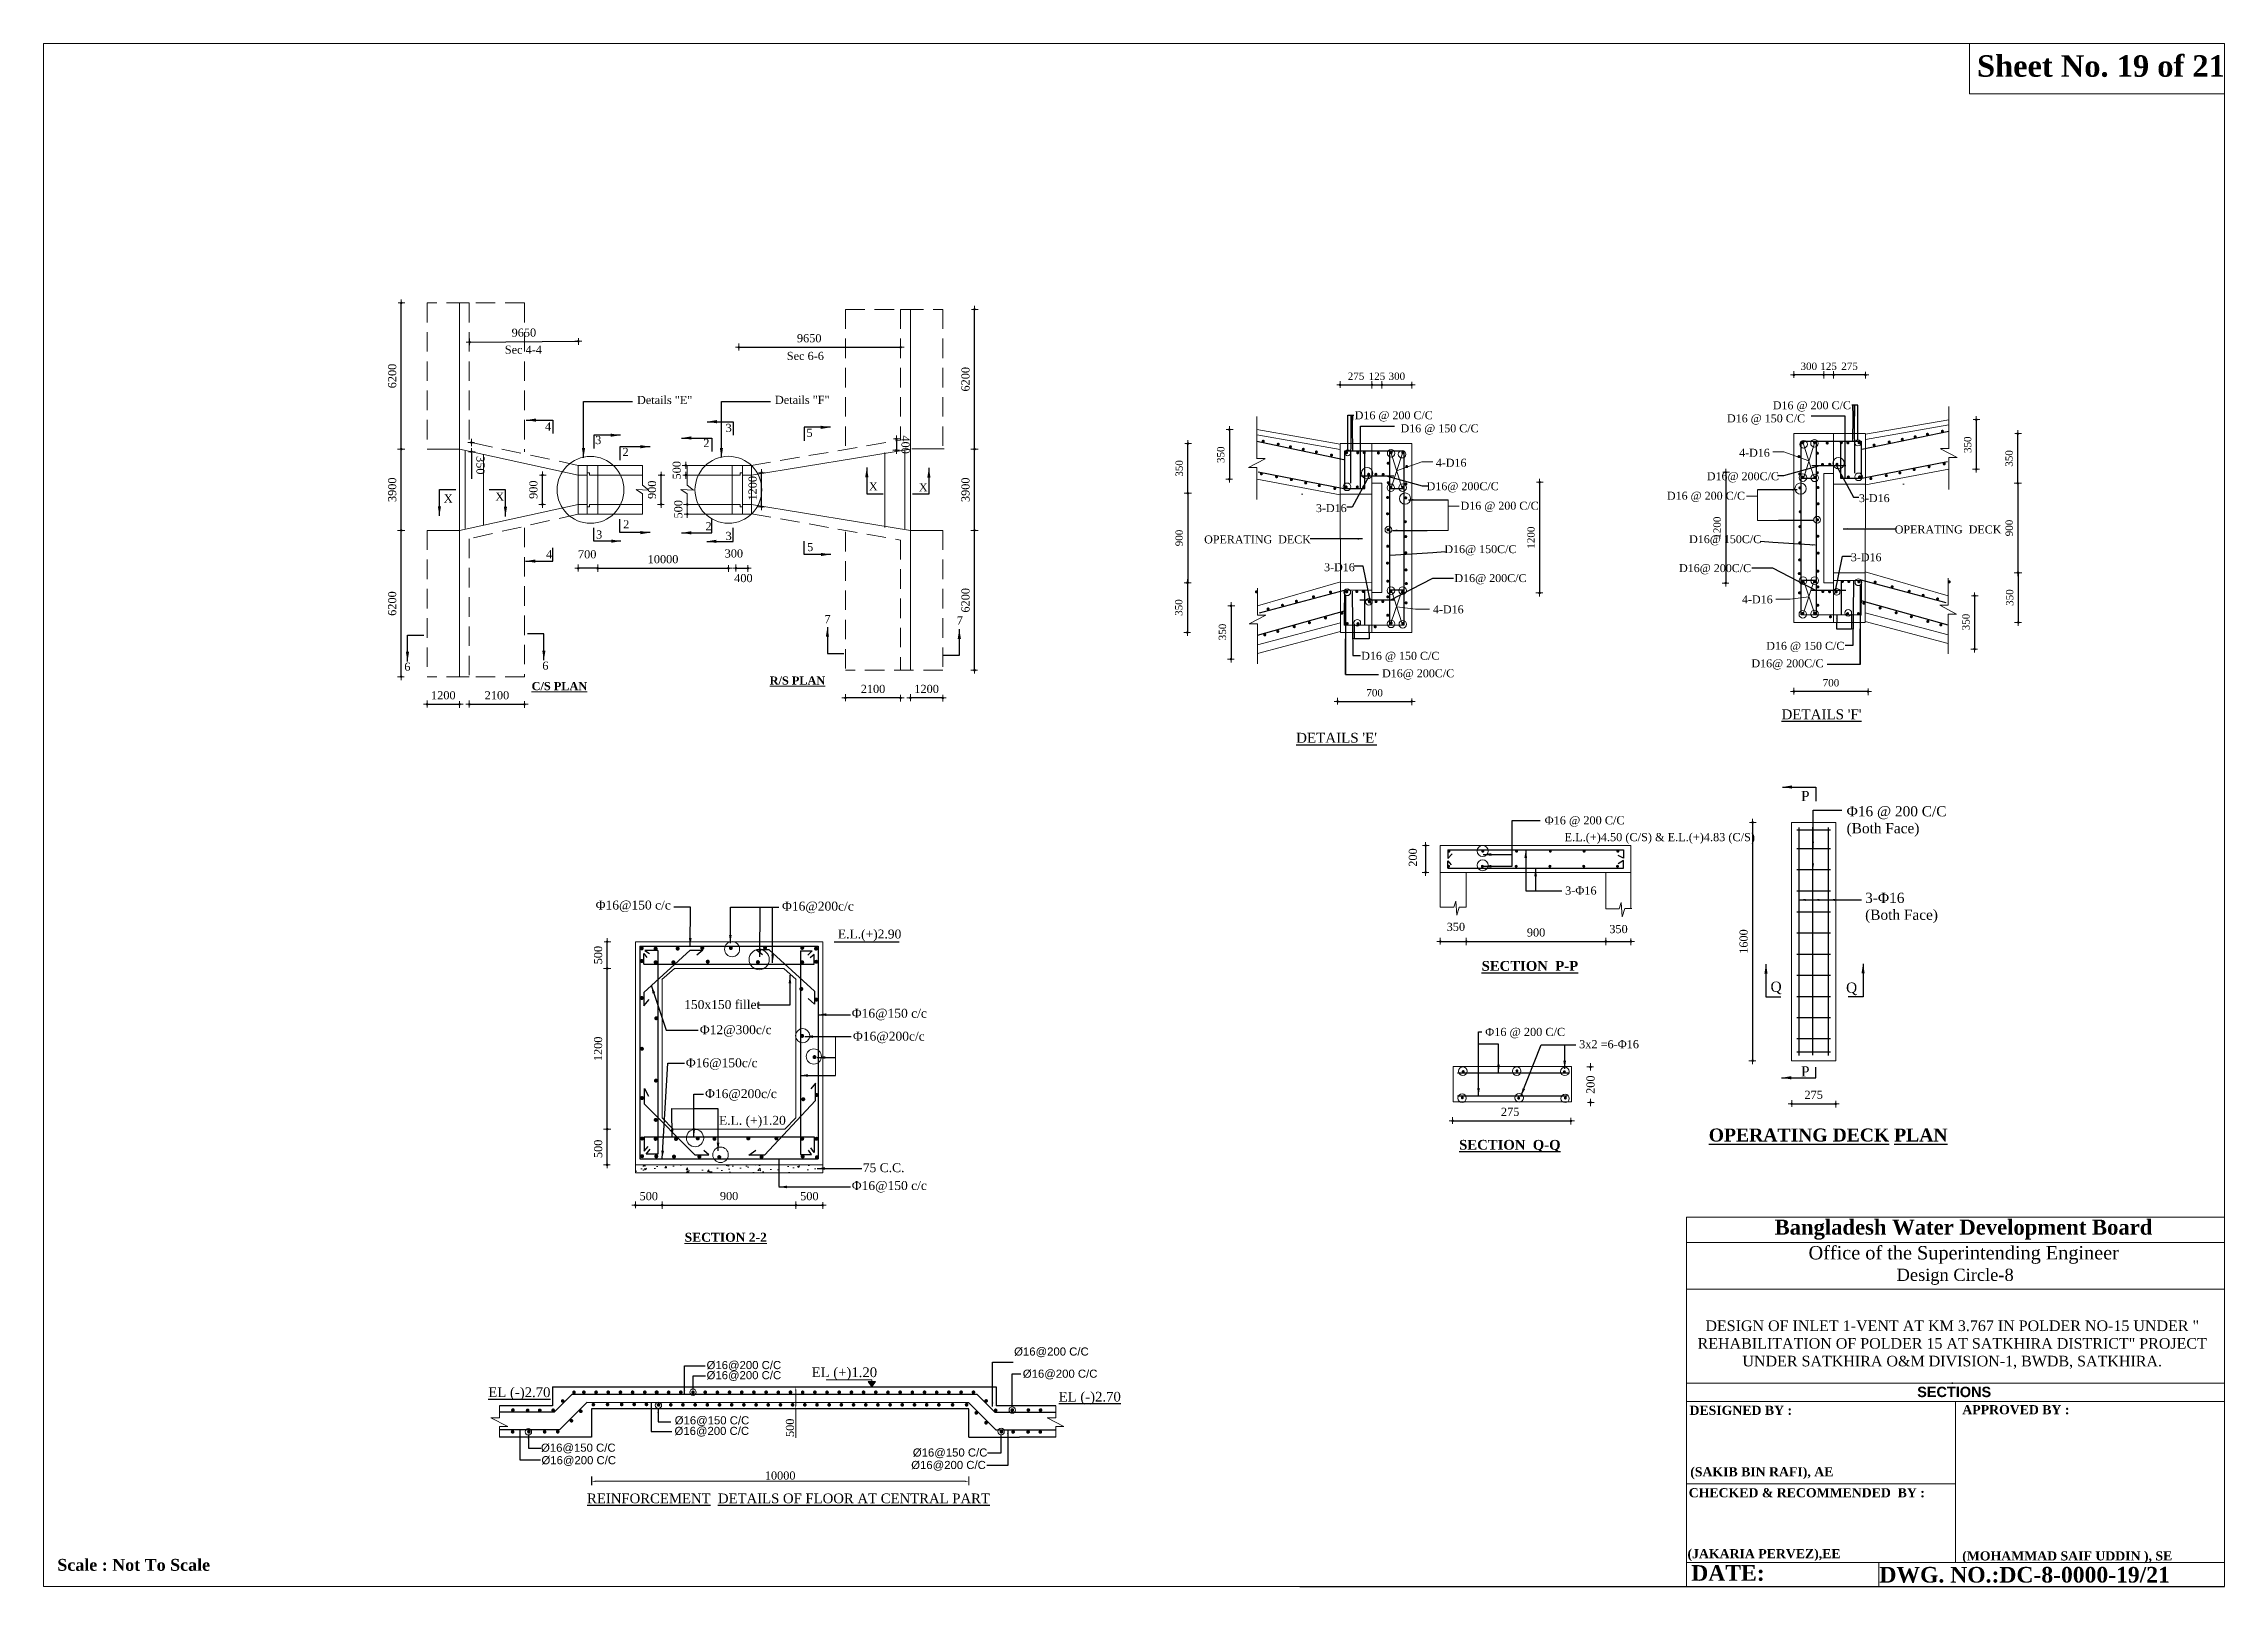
# Model space of a CAD drawing. Header units: inches. Extents: x -1277702 to 350617, y -622745 to 1282697.
# Drawn here: x -799061 to -731948, y 907208 to 954666 of the extents above; entities that cross this region are included whole.
import ezdxf

# ---------------------------------------------------------------- set-up
doc = ezdxf.new("R2010")
doc.units = ezdxf.units.IN
doc.header["$LTSCALE"] = 600
doc.header["$MEASUREMENT"] = 0
doc.linetypes.add('DASHED', pattern=[0.75, 0.5, -0.25])
doc.linetypes.add('DASHED2', pattern=[0.375, 0.25, -0.125])
for name, color, linetype, lineweight in [('arrow', 6, 'Continuous', 15), ('DIM', 140, 'Continuous', 15), ('DIMENSION', 3, 'Continuous', 15), ('Left Bank Profile', 7, 'Continuous', 25), ('LIGHT', 7, 'Continuous', 0), ('LINE', 7, 'Continuous', 20), ('secondary light', 5, 'Continuous', 9)]:
    doc.layers.add(name, color=color, linetype=linetype, lineweight=lineweight)
for name, color, linetype in [('OutLine', 7, 'Continuous'), ('ROD', 1, 'Continuous'), ('TEXT', 7, 'Continuous')]:
    doc.layers.add(name, color=color, linetype=linetype)
doc.styles.add('arial', font='swisscl.ttf')
doc.styles.add('DIM', font='isocp3.shx')
doc.styles.add('REGULAR', font='times.ttf', dxfattribs={"height": 200})
doc.styles.add('t250', font='times.ttf', dxfattribs={"height": 250})
doc.styles.add('time 180', font='times.ttf', dxfattribs={"height": 180})
doc.styles.add('TIMES', font='times.ttf')
doc.dimstyles.new('dim75', dxfattribs={"dimtxt": 150, "dimasz": 150, "dimexe": 150, "dimexo": 150, "dimgap": 50, "dimtad": 1, "dimdec": 0, "dimzin": 0, "dimdsep": 46, "dimtxsty": 'Standard', "dimcen": 0.09, "dimclrd": 256, "dimclre": 256, "dimadec": 0, "dimazin": 0, "dimtfac": 1, "dimtdec": 0, "dimtofl": 0, "dimtmove": 0, "dimatfit": 3, "dimfxl": 150, "dimfxlon": 1, "dimtolj": 1, "dimtzin": 0, "dimlwd": -1, "dimlwe": -1, "dimarcsym": 1})
doc.dimstyles.new('Dim_20', dxfattribs={"dimtxt": 40, "dimasz": 40, "dimexe": 40, "dimexo": 5, "dimgap": 5, "dimtad": 1, "dimdec": 0, "dimzin": 0, "dimdsep": 46, "dimtxsty": 'DIM', "dimcen": 0.09, "dimclrd": 5, "dimclre": 5, "dimclrt": 7, "dimadec": 0, "dimazin": 0, "dimtfac": 1, "dimtdec": 0, "dimtmove": 0, "dimatfit": 3, "dimfxl": 40, "dimfxlon": 1, "dimtolj": 1, "dimtzin": 0, "dimarcsym": 0})
doc.dimstyles.new('DOT', dxfattribs={"dimtxt": 270, "dimasz": 1.5, "dimexe": 700, "dimexo": 500, "dimgap": 150, "dimtad": 1, "dimdec": 0, "dimzin": 0, "dimdsep": 46, "dimtxsty": 'TIMES', "dimblk": 'DD', "dimcen": 0.09, "dimse1": 1, "dimse2": 1, "dimclrd": 5, "dimclre": 5, "dimclrt": 7, "dimadec": 0, "dimazin": 0, "dimtfac": 1, "dimtdec": 0, "dimtofl": 0, "dimtmove": 0, "dimatfit": 3, "dimldrblk": 'DD', "dimfxl": 1, "dimtolj": 1, "dimtzin": 0, "dimarcsym": 0})
doc.dimstyles.new('DOT2', dxfattribs={"dimtxt": 200, "dimasz": 1.5, "dimexe": 700, "dimexo": 500, "dimgap": 150, "dimtad": 1, "dimdec": 0, "dimzin": 0, "dimdsep": 46, "dimtxsty": 'TIMES', "dimblk1": 'DD', "dimblk2": 'DD', "dimsah": 1, "dimcen": 0, "dimse1": 1, "dimse2": 1, "dimclrd": 256, "dimclre": 256, "dimclrt": 256, "dimadec": 0, "dimazin": 0, "dimtfac": 1, "dimtdec": 0, "dimtofl": 0, "dimtmove": 0, "dimatfit": 3, "dimldrblk": 'DD', "dimfxl": 1, "dimtolj": 1, "dimtzin": 0, "dimarcsym": 0})
doc.dimstyles.new('DOT3', dxfattribs={"dimtxt": 250, "dimasz": 1.5, "dimexe": 700, "dimexo": 500, "dimgap": 150, "dimtad": 1, "dimdec": 0, "dimzin": 0, "dimdsep": 46, "dimtxsty": 'TIMES', "dimblk1": 'DD', "dimblk2": 'DD', "dimsah": 1, "dimcen": 0, "dimse1": 1, "dimse2": 1, "dimclrd": 256, "dimclre": 256, "dimclrt": 256, "dimadec": 0, "dimazin": 0, "dimtfac": 1, "dimtdec": 0, "dimtofl": 0, "dimtmove": 0, "dimatfit": 3, "dimldrblk": 'DD', "dimfxl": 1, "dimtolj": 1, "dimtzin": 0, "dimarcsym": 0})
doc.dimstyles.new('MITHU', dxfattribs={"dimtxt": 350, "dimasz": 200, "dimexe": 300, "dimexo": 0, "dimgap": 200, "dimtad": 1, "dimtih": 1, "dimtoh": 1, "dimdec": 0, "dimzin": 0, "dimdsep": 46, "dimtxsty": 'Standard', "dimblk": 'DOT', "dimcen": 0, "dimclrd": 256, "dimclre": 256, "dimclrt": 256, "dimadec": 0, "dimazin": 0, "dimtfac": 1, "dimtdec": 0, "dimtofl": 0, "dimtmove": 2, "dimatfit": 3, "dimfxl": 300, "dimfxlon": 1, "dimtolj": 1, "dimtzin": 0, "dimarcsym": 0})
doc.dimstyles.new('MITHU2', dxfattribs={"dimtxt": 350, "dimasz": 250, "dimexe": 300, "dimexo": 0, "dimgap": 200, "dimtad": 1, "dimtih": 1, "dimtoh": 1, "dimdec": 0, "dimzin": 0, "dimdsep": 46, "dimtxsty": 'Standard', "dimblk": 'DOT', "dimcen": 0, "dimclrd": 256, "dimclre": 256, "dimclrt": 256, "dimadec": 0, "dimazin": 0, "dimtfac": 1, "dimtdec": 0, "dimtofl": 0, "dimtmove": 2, "dimatfit": 3, "dimfxl": 300, "dimfxlon": 1, "dimtolj": 1, "dimtzin": 0, "dimarcsym": 0})
doc.dimstyles.new('sec', dxfattribs={"dimtxt": 180, "dimasz": 300, "dimexe": 0.18, "dimexo": 0.0625, "dimgap": 0.09, "dimtad": 0, "dimtih": 1, "dimtoh": 1, "dimdec": 0, "dimzin": 0, "dimdsep": 46, "dimtxsty": 'REGULAR', "dimcen": 0.09, "dimadec": 0, "dimazin": 0, "dimtfac": 1, "dimtdec": 0, "dimtofl": 0, "dimtmove": 0, "dimatfit": 3, "dimfxl": 1, "dimtolj": 1, "dimtzin": 0, "dimarcsym": 0})
doc.dimstyles.get("Standard").update_dxf_attribs({"dimtxt": 100, "dimasz": 0.18, "dimexe": 0.18, "dimexo": 0.0625, "dimgap": 0.09, "dimtad": 0, "dimtih": 1, "dimtoh": 1, "dimdec": 4, "dimzin": 0, "dimdsep": 46, "dimtxsty": 'Standard', "dimcen": 0.09, "dimadec": 0, "dimazin": 0, "dimtfac": 1, "dimtdec": 4, "dimtofl": 0, "dimtmove": 0, "dimatfit": 3, "dimfxl": 1, "dimtolj": 1, "dimtzin": 0, "dimarcsym": 0})

msp = doc.modelspace()

# ---------------------------------------------------------------- texts
at = {"layer": 'DIMENSION', "ltscale": 2, "char_height": 250, "width": 4758.0477394, "attachment_point": 1, "style": 't250'}
for s, insert in [('Sec 4-4', (-784867.85875, 945377.0785)), ('{\\fTimes New Roman CE|b0|i0|c238|p18;Sec }6{\\fTimes New Roman CE|b0|i0|c238|p18;-}6', (-776189.76669, 945184.98195))]:
    msp.add_mtext(s, dxfattribs=dict(at, insert=insert))
at = {"layer": 'LINE', "color": 7, "lineweight": 9}
for s, insert, char_height, width, attachment_point in [('{\\fTimes New Roman|b1|i0|c0|p18;Sheet No. 19 of 21}', (-739559.05942, 954308.62, 0), 660.8841486, 23738.7438453, 1), ('{\\fTimes New Roman|b1|i0|c0|p18;Bangladesh Water Development Board}', (-745791.17461, 918488.46615, 0), 461.0743465, 16561.6407069, 1), ('{\\fTimes New Roman|b0|i0|c0|p18;Office of the Superintending Engineer}', (-744746.13234, 917677.70625, 0), 412.6172954, 14821.0791608, 1), ('{\\fTimes New Roman|b0|i0|c0|p18;Design Circle-8}', (-742035.50964, 916980.53449, 0), 375.1066322, 13473.708328, 1), ('{\\fTimes New Roman Greek|b0|i0|c0|p18;\\C256;DESIGN OF INLET 1-VENT AT KM 3.767 IN POLDER NO-15 UNDER " REHABILITATION OF POLDER 15 AT SATKHIRA DISTRICT" PROJECT UNDER SATKHIRA O&M DIVISION-1, BWDB, SATKHIRA.\\P\\A1;\\fArial|b0|i0|c0|p34;.}', (-740324.06172, 913431.88785, 0), 326.04, 16455.1137545, 8), ('{\\fArial|b1|i0|c0|p34;\\C0;SECTIONS}', (-740263.47512, 913025.51095, 0), 318.9531882, 16122.9157505, 8)]:
    msp.add_mtext(s, dxfattribs=dict(at, insert=insert, char_height=char_height, width=width, attachment_point=attachment_point))
at = {"layer": 'LINE', "color": 7, "lineweight": 9, "attachment_point": 1}
for s, insert, char_height in [('{\\fTimes New Roman|b1|i0|c0|p18;DESIGNED BY :}', (-748409.18283, 912764.88506, 0), 280.6920377), ('{\\fTimes New Roman|b1|i0|c0|p18;APPROVED BY :}', (-740013.26461, 912783.05303, 0), 280.6920377), ('{\\fTimes New Roman|b1|i0|c0|p18;\\C0;(SAKIB BIN RAFI), AE}', (-748386.70216, 910872.5307, 0), 280.6920377), ('{\\fTimes New Roman|b1|i0|c0|p18;CHECKED & RECOMMENDED  BY :}', (-748432.25533, 910228.18143, 0), 280.6920377), ('{\\fTimes New Roman|b1|i0|c0|p18;\\C0;(JAKARIA PERVEZ),EE }', (-748471.26814, 908354.61005, 0), 280.6920377), ('{\\fTimes New Roman|b1|i0|c0|p18;\\C0;(MOHAMMAD SAIF UDDIN ), SE}', (-740016.71249, 908285.8994, 0), 280.6920377), ('{\\fTimes New Roman|b1|i0|c0|p18;DATE:}', (-748355.74466, 907860.32927, 0), 480.945158), (' {\\fTimes New Roman|b1|i0|c0|p18;DWG. NO.:DC-8-0000-19/21}', (-742743.6977, 907805.81728, 0), 480.945158)]:
    msp.add_mtext(s, dxfattribs=dict(at, insert=insert, char_height=char_height))
at = {"layer": 'TEXT', "lineweight": 20, "attachment_point": 1, "style": 't250'}
for s, insert, char_height, width in [('Details "E"', (-780801.06194, 943829.05578), 250, 4758.0477394), ('{\\fTimes New Roman CE|b0|i0|c238|p18;Details "}F{\\fTimes New Roman CE|b0|i0|c238|p18;"}', (-776555.98614, 943832.93428), 250, 4758.0477394), ('4', (-783631.32144, 943013.06923), 250, 4758.0477394), ('3', (-778071.92111, 942970.76705), 250, 4758.0477394), ('3', (-782087.20934, 942596.6324), 250, 4758.0477394), ('2', (-778759.18622, 942504.29969), 250, 4758.0477394), ('5', (-775584.57986, 942819.36529), 250, 4758.0477394), ('2', (-781246.5126, 942229.83818), 250, 4758.0477394), ('X', (-773664.4784, 941169.74782), 250, 4758.0477394), ('X', (-772126.40369, 941144.3559), 250, 4758.0477394), ('X', (-786744.74356, 940798.87435), 250, 4758.0477394), ('X', (-785160.00871, 940853.77015), 250, 4758.0477394), ('3', (-782059.90691, 939690.38437), 250, 4758.0477394), ('2', (-781225.79233, 940002.91608), 250, 4758.0477394), ('2', (-778693.45232, 939946.18539), 250, 4758.0477394), ('3', (-778071.92111, 939647.30801), 250, 4758.0477394), ('4', (-783598.31963, 939084.04035), 250, 4758.0477394), ('5', (-775564.37102, 939305.18305), 250, 4758.0477394), ('7', (-775031.60157, 937087.64083), 250, 4758.0477394), ('7', (-770960.34434, 937045.93639), 250, 4758.0477394), ('6', (-787960.72817, 935624.19533), 250, 4758.0477394), ('6', (-783713.4349, 935655.36365), 250, 4758.0477394), ('{\\fTimes New Roman CE|b1|i0|c0|p18;\\LC/S PLAN}', (-784042.71324, 935026.64022), 250, 16863.1276242), ('{\\fTimes New Roman CE|b1|i0|c0|p18;\\LR/S PLAN}', (-776717.06027, 935198.45077), 250, 16863.1276242), ('Φ{\\fTimes New Roman CE|b0|i0|c238|p18;16@1}50{\\fTimes New Roman CE|b0|i0|c238|p18; c/c}', (-782071.71833, 928304.26551), 275, 5153.3317054), ('Φ{\\fTimes New Roman CE|b0|i0|c238|p18;16@2}00{\\fTimes New Roman CE|b0|i0|c238|p18;c/c}', (-776336.96627, 928270.80492), 275, 5153.3317054), ('\\pt2160;{\\fTimes New Roman CE|b0|i0|c238|p18;1}5{\\fTimes New Roman CE|b0|i0|c238|p18;0x1}5{\\fTimes New Roman CE|b0|i0|c238|p18;0} {\\fTimes New Roman CE|b0|i0|c238|p18;fillet}', (-779348.30273, 925243.74823), 275, 2665.6962622), ('Φ{\\fTimes New Roman CE|b0|i0|c238|p18;16@150} {\\fTimes New Roman CE|b0|i0|c238|p18;c/c}', (-774191.05699, 924975.8619), 275, 5153.3317054), ('Φ{\\fTimes New Roman CE|b0|i0|c238|p18;12@}30{\\fTimes New Roman CE|b0|i0|c238|p18;0c/c}', (-778866.82826, 924469.82077), 275, 5153.3317054), ('Φ{\\fTimes New Roman CE|b0|i0|c238|p18;16@2}0{\\fTimes New Roman CE|b0|i0|c238|p18;0c/c}', (-774153.82974, 924270.63271), 275, 5153.3317054), ('Φ{\\fTimes New Roman CE|b0|i0|c238|p18;16@}150{\\fTimes New Roman CE|b0|i0|c238|p18;c/c}', (-779297.95839, 923451.93575), 275, 5153.3317054), ('Φ{\\fTimes New Roman CE|b0|i0|c238|p18;16@2}0{\\fTimes New Roman CE|b0|i0|c238|p18;0c/c}', (-778705.86124, 922503.03384), 275, 5153.3317054), ('{\\fTimes New Roman|b0|i0|c238|p18;E.L. \\fTimes New Roman|b0|i0|c0|p18;(+)1\\fTimes New Roman|b0|i0|c238|p18;.\\fTimes New Roman CE|b0|i0|c238|p18;2\\fTimes New Roman|b0|i0|c238|p18;0}', (-778276.6519, 921681.74929), 275, 4955.1266398), ('{\\fTimes New Roman CE|b0|i0|c238|p18;75 C.C.}', (-773850.21257, 920225.09396), 275, 5153.3317054), ('Φ{\\fTimes New Roman CE|b0|i0|c238|p18;16@150} {\\fTimes New Roman CE|b0|i0|c238|p18;c/c}', (-774191.05699, 919676.64414), 275, 5153.3317054), ('{\\fTimes New Roman|b1|i0|c0|p18;\\LSECTION 2-2}', (-779333.52139, 918084.63567), 275, 11927.3761413)]:
    msp.add_mtext(s, dxfattribs=dict(at, insert=insert, char_height=char_height, width=width))
at = {"layer": 'TEXT', "linetype": 'DASHED2', "style": 'REGULAR'}
for s, insert, char_height, width, attachment_point in [('{\\fTimes New Roman CE|b0|i0|c238|p18;D16 @ 2}0{\\fTimes New Roman CE|b0|i0|c238|p18;0 C/C\\P }', (-743441.89582, 943663.03773), 244.608, 7406.5550385, 3), ('{\\fTimes New Roman CE|b0|i0|c238|p18;D16 @ 2}0{\\fTimes New Roman CE|b0|i0|c238|p18;0 C/C\\P }', (-758712.62013, 943356.07217), 244.608, 7406.5550385, 1), ('{\\fTimes New Roman CE|b0|i0|c238|p18;D16 @ }15{\\fTimes New Roman CE|b0|i0|c238|p18;0 C/C\\P }', (-757302.64946, 942954.35669), 244.608, 7406.5550385, 1), ('{\\fTimes New Roman CE|b0|i0|c238|p18;D16 @ }15{\\fTimes New Roman CE|b0|i0|c238|p18;0 C/C\\P }', (-744851.86649, 943261.32224), 244.608, 7406.5550385, 3), ('{\\fTimes New Roman CE|b0|i0|c238|p18;4-D}16', (-756216.56529, 941896.73214), 244.608, 7406.5550385, 1), ('{\\fTimes New Roman CE|b0|i0|c238|p18;4-D}16', (-745937.95066, 942203.6977), 244.608, 7406.5550385, 3), ('{\\fTimes New Roman CE|b0|i0|c238|p18;D16@ 2}0{\\fTimes New Roman CE|b0|i0|c238|p18;0C/C}', (-754279.55796, 941173.36236), 244.608, 7406.5550385, 3), ('{\\fTimes New Roman CE|b0|i0|c238|p18;D16@ 2}0{\\fTimes New Roman CE|b0|i0|c238|p18;0C/C}', (-747874.95798, 941480.32792), 244.608, 7406.5550385, 1), ('{\\fTimes New Roman CE|b0|i0|c238|p18;3-D1}6{\\fTimes New Roman CE|b0|i0|c238|p18; }', (-759903.8848, 940500.24892), 244.608, 7406.5550385, 1), ('{\\fTimes New Roman CE|b0|i0|c238|p18;D16 @ 200 C/C}', (-755454.13793, 940574.13191), 244.608, 7406.5550385, 1), ('{\\fTimes New Roman CE|b0|i0|c238|p18;D16 @ 200 C/C}', (-746700.37802, 940881.09747), 244.608, 7406.5550385, 3), ('{\\fTimes New Roman CE|b0|i0|c238|p18;3-D1}6{\\fTimes New Roman CE|b0|i0|c238|p18; }', (-742250.63114, 940807.21447), 244.608, 7406.5550385, 3), ('{\\fTimes New Roman CE|b0|i0|c238|p18;OPERATING  DECK}', (-738809.11402, 939843.4662), 244.608, 7406.5550385, 3), ('{\\fTimes New Roman CE|b0|i0|c238|p18;OPERATING  DECK}', (-763345.40193, 939536.50064), 244.608, 7406.5550385, 1), ('{\\fTimes New Roman CE|b0|i0|c238|p18;D16@ }15{\\fTimes New Roman CE|b0|i0|c238|p18;0C/C}', (-753733.8323, 939237.80409), 244.608, 7406.5550385, 3), ('{\\fTimes New Roman CE|b0|i0|c238|p18;D16@ }15{\\fTimes New Roman CE|b0|i0|c238|p18;0C/C}', (-748420.68365, 939544.76964), 244.608, 7406.5550385, 1), ('{\\fTimes New Roman CE|b0|i0|c238|p18;3-D1}6{\\fTimes New Roman CE|b0|i0|c238|p18; }', (-742499.60762, 938988.6091), 244.608, 7406.5550385, 3), ('{\\fTimes New Roman CE|b0|i0|c238|p18;3-D1}6{\\fTimes New Roman CE|b0|i0|c238|p18; }', (-759654.90832, 938681.64354), 244.608, 7406.5550385, 1), ('{\\fTimes New Roman CE|b0|i0|c238|p18;D16@ 2}0{\\fTimes New Roman CE|b0|i0|c238|p18;0C/C}', (-753423.78325, 938347.16556), 244.608, 7406.5550385, 3), ('{\\fTimes New Roman CE|b0|i0|c238|p18;D16@ 2}0{\\fTimes New Roman CE|b0|i0|c238|p18;0C/C}', (-748730.7327, 938654.13111), 244.608, 7406.5550385, 1), ('{\\fTimes New Roman CE|b0|i0|c238|p18;4-D}16', (-745849.98508, 937692.23768), 244.608, 7406.5550385, 3), ('{\\fTimes New Roman CE|b0|i0|c238|p18;4-D}16', (-756304.53087, 937385.27212), 244.608, 7406.5550385, 1), ('{\\fTimes New Roman CE|b0|i0|c238|p18;D16 @ }15{\\fTimes New Roman CE|b0|i0|c238|p18;0 C/C\\P }', (-743643.46969, 936263.76773), 244.608, 7406.5550385, 3), ('{\\fTimes New Roman CE|b0|i0|c238|p18;D16 @ }15{\\fTimes New Roman CE|b0|i0|c238|p18;0 C/C\\P }', (-758511.04626, 935956.80217), 244.608, 7406.5550385, 1), ('{\\fTimes New Roman CE|b0|i0|c238|p18;D16@ 2}0{\\fTimes New Roman CE|b0|i0|c238|p18;0C/C}', (-746503.09254, 935725.17622), 244.608, 7406.5550385, 1), ('{\\fTimes New Roman CE|b0|i0|c238|p18;D16@ 2}0{\\fTimes New Roman CE|b0|i0|c238|p18;0C/C}', (-755651.4234, 935418.21067), 244.608, 7406.5550385, 3), ("{\\fTimes New Roman CE|b0|i0|c238|p18;\\L DETAILS 'F'}", (-745694.08504, 934186.44906), 305.76, 10580.7929122, 1), ("{\\fTimes New Roman CE|b0|i0|c238|p18;\\L DETAILS 'E'}", (-760631.05593, 933464.95662), 305.76, 10580.7929122, 1)]:
    msp.add_mtext(s, dxfattribs=dict(at, insert=insert, char_height=char_height, width=width, attachment_point=attachment_point))
at = {"layer": 'TEXT', "linetype": 'Continuous', "attachment_point": 1, "style": 't250'}
for s, insert, char_height, width in [('P', (-744977.71107, 931678.25795), 312.5, 5112.0868662), ('Φ{\\fTimes New Roman CE|b0|i0|c238|p18;16 @ 2}0{\\fTimes New Roman CE|b0|i0|c238|p18;0 C/C}', (-752866.18358, 930898.0797), 250, 2862.7686451), ('Φ{\\fTimes New Roman CE|b0|i0|c238|p18;16 @ 2}0{\\fTimes New Roman CE|b0|i0|c238|p18;0 C/C\\P(Both Face)}', (-743574.6586, 931207.81242), 312.5, 3578.4608063), ('{\\fTimes New Roman|b0|i0|c238|p18;E.L.(+)}4{\\fTimes New Roman|b0|i0|c238|p18;.}5{\\fTimes New Roman|b0|i0|c238|p18;0\\fTimes New Roman|b0|i0|c0|p18; (C/S) & \\fTimes New Roman|b0|i0|c238|p18;E.L.(+)}4{\\fTimes New Roman|b0|i0|c238|p18;.}83{\\fTimes New Roman|b0|i0|c0|p18; (C/S)}', (-752252.33875, 930381.42497), 250, 6760.5437536), ('{\\fTimes New Roman CE|b0|i0|c238|p18;3-}Φ{\\fTimes New Roman CE|b0|i0|c238|p18;1}6', (-752236.46669, 928738.093), 250, 2862.7686451), ('{\\fTimes New Roman CE|b0|i0|c238|p18;3-}Φ{\\fTimes New Roman CE|b0|i0|c238|p18;1}6{\\fTimes New Roman CE|b0|i0|c238|p18;\\P(Both Face)}', (-743004.12619, 928545.76835), 312.5, 3578.4608063), ('{\\fTimes New Roman|b0|i0|c238|p18;E.L.(+)\\fTimes New Roman|b0|i0|c0|p18;2\\fTimes New Roman|b0|i0|c238|p18;.\\fTimes New Roman|b0|i0|c0|p18;90}', (-774618.2446, 927413.49748), 275, 3636.4772896), ('{\\fTimes New Roman CE|b1|i0|c238|p18;\\LSECTION  \\fTimes New Roman CE|b1|i0|c0|p18;P-P}', (-754806.25333, 926445.42264), 300, 10022.5913394), ('Q', (-745914.70989, 925812.28762), 312.5, 5112.0868662), ('Q', (-743591.14024, 925783.50727), 312.5, 5112.0868662), ('Φ{\\fTimes New Roman CE|b0|i0|c238|p18;16 @ 2}0{\\fTimes New Roman CE|b0|i0|c238|p18;0 C/C}', (-754695.4344, 924389.00851), 250, 2862.7686451), ('{\\fTimes New Roman CE|b0|i0|c238|p18;3x2 =6-}Φ{\\fTimes New Roman CE|b0|i0|c238|p18;1}6{\\fTimes New Roman CE|b0|i0|c238|p18;\\P\\fTimes New Roman CE|b0|i0|c0|p18;\\H0.0004x;TOP AND BOTTOM\\fTimes New Roman CE|b0|i0|c238|p18;\\PTOP AND BOTTOM}', (-751805.76315, 924012.30517), 250, 2862.7686451), ('P', (-744977.87758, 923206.24042), 312.5, 5112.0868662), ('{\\fTimes New Roman CE|b1|i0|c238|p18;\\LSECTION  \\fTimes New Roman CE|b1|i0|c0|p18;Q\\fTimes New Roman CE|b1|i0|c238|p18;-\\fTimes New Roman CE|b1|i0|c0|p18;Q}', (-755498.50395, 920942.05654), 300, 10022.5913394), ('{\\fTimes New Roman CE|b1|i0|c238|p18;\\LOPERATING\\fTimes New Roman CE|b1|i0|c0|p18; \\fTimes New Roman CE|b1|i0|c238|p18;DE\\fTimes New Roman CE|b1|i0|c0|p18;C\\fTimes New Roman CE|b1|i0|c238|p18;K\\fTimes New Roman CE|b1|i0|c0|p18; PLAN}', (-747817.29089, 921292.34484), 400, 12167.5751993), ('{\\fArial|b0|i0|c0|p34;%%C16@200 C/C}', (-778658.39653, 914140.44702), 250, 2862.7686451), ('{\\fArial|b0|i0|c0|p34;%%C16@200 C/C}', (-769193.65287, 914557.34559), 250, 2862.7686451), ('{\\fArial|b0|i0|c0|p34;%%C16@200 C/C}', (-778658.39653, 913829.71998), 250, 2862.7686451), ('{\\fTimes New Roman|b0|i0|c238|p18;\\C6;EL (\\fTimes New Roman|b0|i0|c0|p18;+\\fTimes New Roman|b0|i0|c238|p18;)\\fTimes New Roman|b0|i0|c0|p18;1\\fTimes New Roman|b0|i0|c238|p18;.\\fTimes New Roman|b0|i0|c0|p18;2\\fTimes New Roman|b0|i0|c238|p18;0}', (-775427.69345, 913943.88182), 300, 10022.5913394), ('{\\fArial|b0|i0|c0|p34;%%C16@200 C/C}', (-768925.93618, 913875.58904), 250, 2862.7686451), ('{\\fTimes New Roman|b0|i0|c238|p18;\\L\\C6;EL (-)\\fTimes New Roman|b0|i0|c0|p18;2\\fTimes New Roman|b0|i0|c238|p18;.\\fTimes New Roman|b0|i0|c0|p18;7\\fTimes New Roman|b0|i0|c238|p18;0}', (-785376.40926, 913329.88611), 300, 10022.5913394), ('{\\fTimes New Roman|b0|i0|c238|p18;\\L\\C6;EL (-)\\fTimes New Roman|b0|i0|c0|p18;2\\fTimes New Roman|b0|i0|c238|p18;.\\fTimes New Roman|b0|i0|c0|p18;7\\fTimes New Roman|b0|i0|c238|p18;0}', (-767822.20381, 913192.00574), 300, 10022.5913394), ('{\\fArial|b0|i0|c0|p34;%%C16@200 C/C}', (-779645.55069, 912115.36368), 250, 2862.7686451), ('{\\fArial|b0|i0|c0|p34;%%C16@150 C/C}', (-779639.9523, 912440.62984), 250, 2862.7686451), ('{\\fArial|b0|i0|c0|p34;%%C16@150 C/C}', (-783754.177, 911599.33629), 250, 2862.7686451), ('{\\fArial|b0|i0|c0|p34;%%C16@150 C/C}', (-772311.2432, 911450.48415), 250, 2862.7686451), ('{\\fArial|b0|i0|c0|p34;%%C16@200 C/C}', (-783740.03123, 911213.6211), 250, 2862.7686451), ('{\\fArial|b0|i0|c0|p34;%%C16@200 C/C}', (-772360.47193, 911067.48746), 250, 2862.7686451), ('{\\fTimes New Roman CE|b0|i0|c238|p18;\\L\\C6;REINF\\fTimes New Roman CE|b0|i0|c0|p18;ORCEMENT \\fTimes New Roman CE|b0|i0|c238|p18; DETAILS OF FLOOR AT CENTRAL PART}', (-782336.56274, 910064.67817), 300, 12391.8935915)]:
    msp.add_mtext(s, dxfattribs=dict(at, insert=insert, char_height=char_height, width=width))
at = {"layer": 'TEXT', "color": 0, "linetype": 'ByBlock', "insert": (-798639.87692, 908052.48932, 0), "char_height": 366.2427482, "width": 19062.7760006, "attachment_point": 1, "style": 'arial'}
msp.add_mtext('{\\fTimes New Roman|b1|i0|c0|p18;Scale : Not To Scale}', dxfattribs=at)

# ---------------------------------------------------------------- blocks, each defined once
blk = doc.blocks.new('DOT')
at = {"layer": 'DIM'}
for p, q in [((-75, 0), (71, 0)), ((0, 63), (0, -75))]:
    blk.add_line(p, q, dxfattribs=at)
at = {"layer": 'DIM', "const_width": 24.8}
blk.add_lwpolyline([(-13, 0, 1), (13, 0, 1)], format="xyb", close=True, dxfattribs=at)
blk = doc.blocks.new('DD')
at = {"layer": 'DIM'}
blk.add_blockref('DOT', (0, 0), dxfattribs=at)
blk = doc.blocks.new('*D224')
at = {"layer": 'DEFPOINTS', "color": 0, "ltscale": 2}
for p in [(-780633, 940492), (-779252, 940492), (-780633, 940192)]:
    blk.add_point(p, dxfattribs=at)
at = {"layer": 'DIMENSION', "color": 1, "lineweight": -2, "ltscale": 2}
for p, q in [((-779252, 940494), (-779252, 940495)), ((-779252, 940191), (-779252, 940189))]:
    blk.add_line(p, q, dxfattribs=at)
at = {"layer": 'DIMENSION', "color": 1, "lineweight": -2, "ltscale": 2, "xscale": 1.5, "yscale": 1.5, "zscale": 1.5}
for p, rotation in [((-779252, 940492), 270), ((-779252, 940192), 90)]:
    blk.add_blockref('DD', p, dxfattribs=dict(at, rotation=rotation))
at = {"layer": 'DIMENSION', "color": 1, "ltscale": 2, "insert": (-779529, 940342), "char_height": 250, "attachment_point": 5, "rotation": 90, "style": 't250'}
blk.add_mtext('\\A1;500', dxfattribs=at)
blk = doc.blocks.new('*D225')
at = {"layer": 'DEFPOINTS', "color": 0, "ltscale": 2}
for p in [(-780633, 941392), (-780059, 941392), (-780633, 940492)]:
    blk.add_point(p, dxfattribs=at)
at = {"layer": 'DIMENSION', "color": 1, "lineweight": -2, "ltscale": 2}
blk.add_line((-780059, 940494), (-780059, 941391), dxfattribs=at)
at = {"layer": 'DIMENSION', "color": 1, "lineweight": -2, "ltscale": 2, "xscale": 1.5, "yscale": 1.5, "zscale": 1.5}
for p, rotation in [((-780059, 941392), 90), ((-780059, 940492), 270)]:
    blk.add_blockref('DD', p, dxfattribs=dict(at, rotation=rotation))
at = {"layer": 'DIMENSION', "color": 1, "ltscale": 2, "insert": (-780337, 940942), "char_height": 250, "attachment_point": 5, "rotation": 90, "style": 't250'}
blk.add_mtext('\\A1;9{\\fTimes New Roman|b0|i0|c238|p18;00}', dxfattribs=at)
blk = doc.blocks.new('*D226')
at = {"layer": 'DEFPOINTS', "color": 0, "ltscale": 2}
for p in [(-780355, 941692), (-779299, 941692), (-780355, 941392)]:
    blk.add_point(p, dxfattribs=at)
at = {"layer": 'DIMENSION', "color": 1, "lineweight": -2, "ltscale": 2}
for p, q in [((-779299, 941694), (-779299, 941695)), ((-779299, 941391), (-779299, 941389))]:
    blk.add_line(p, q, dxfattribs=at)
at = {"layer": 'DIMENSION', "color": 1, "lineweight": -2, "ltscale": 2, "xscale": 1.5, "yscale": 1.5, "zscale": 1.5}
for p, rotation in [((-779299, 941692), 270), ((-779299, 941392), 90)]:
    blk.add_blockref('DD', p, dxfattribs=dict(at, rotation=rotation))
at = {"layer": 'DIMENSION', "color": 1, "ltscale": 2, "insert": (-779576, 941542), "char_height": 250, "attachment_point": 5, "rotation": 90, "style": 't250'}
blk.add_mtext('\\A1;500', dxfattribs=at)
blk = doc.blocks.new('*D227')
at = {"layer": 'DEFPOINTS', "color": 0, "ltscale": 2}
for p in [(-788056, 939692), (-786907, 939692), (-787260, 935192)]:
    blk.add_point(p, dxfattribs=at)
at = {"layer": 'DIMENSION', "color": 1, "lineweight": -2, "ltscale": 2}
blk.add_line((-788056, 935194), (-788056, 939691), dxfattribs=at)
at = {"layer": 'DIMENSION', "color": 1, "lineweight": -2, "ltscale": 2, "xscale": 1.5, "yscale": 1.5, "zscale": 1.5}
for p, rotation in [((-788056, 939692), 90), ((-788056, 935192), 270)]:
    blk.add_blockref('DD', p, dxfattribs=dict(at, rotation=rotation))
at = {"layer": 'DIMENSION', "color": 1, "ltscale": 2, "insert": (-788333, 937442), "char_height": 250, "attachment_point": 5, "rotation": 90, "style": 't250'}
blk.add_mtext('\\A1;{\\fTimes New Roman|b0|i0|c0|p18;6200}', dxfattribs=at)
blk = doc.blocks.new('*D228')
at = {"layer": 'DEFPOINTS', "color": 0, "ltscale": 2}
for p in [(-788056, 942192), (-787196, 942192), (-786907, 939692)]:
    blk.add_point(p, dxfattribs=at)
at = {"layer": 'DIMENSION', "color": 1, "lineweight": -2, "ltscale": 2}
blk.add_line((-788056, 939694), (-788056, 942191), dxfattribs=at)
at = {"layer": 'DIMENSION', "color": 1, "lineweight": -2, "ltscale": 2, "xscale": 1.5, "yscale": 1.5, "zscale": 1.5}
for p, rotation in [((-788056, 942192), 90), ((-788056, 939692), 270)]:
    blk.add_blockref('DD', p, dxfattribs=dict(at, rotation=rotation))
at = {"layer": 'DIMENSION', "color": 1, "ltscale": 2, "insert": (-788333, 940942), "char_height": 250, "attachment_point": 5, "rotation": 90, "style": 't250'}
blk.add_mtext('\\A1;39{\\fTimes New Roman|b0|i0|c238|p18;00}', dxfattribs=at)
blk = doc.blocks.new('*D229')
at = {"layer": 'DEFPOINTS', "color": 0, "ltscale": 2}
for p in [(-788056, 946692), (-787260, 946692), (-787196, 942192)]:
    blk.add_point(p, dxfattribs=at)
at = {"layer": 'DIMENSION', "color": 1, "lineweight": -2, "ltscale": 2}
blk.add_line((-788056, 942194), (-788056, 946691), dxfattribs=at)
at = {"layer": 'DIMENSION', "color": 1, "lineweight": -2, "ltscale": 2, "xscale": 1.5, "yscale": 1.5, "zscale": 1.5}
for p, rotation in [((-788056, 946692), 90), ((-788056, 942192), 270)]:
    blk.add_blockref('DD', p, dxfattribs=dict(at, rotation=rotation))
at = {"layer": 'DIMENSION', "color": 1, "ltscale": 2, "insert": (-788333, 944442), "char_height": 250, "attachment_point": 5, "rotation": 90, "style": 't250'}
blk.add_mtext('\\A1;{\\fTimes New Roman|b0|i0|c0|p18;6200}', dxfattribs=at)
blk = doc.blocks.new('*D230')
at = {"layer": 'DEFPOINTS', "color": 0, "ltscale": 2}
for p in [(-770523, 939692), (-770413, 939692), (-771387, 935392)]:
    blk.add_point(p, dxfattribs=at)
at = {"layer": 'DIMENSION', "color": 1, "lineweight": -2, "ltscale": 2}
blk.add_line((-770413, 935394), (-770413, 939691), dxfattribs=at)
at = {"layer": 'DIMENSION', "color": 1, "lineweight": -2, "ltscale": 2, "xscale": 1.5, "yscale": 1.5, "zscale": 1.5}
for p, rotation in [((-770413, 939692), 90), ((-770413, 935392), 270)]:
    blk.add_blockref('DD', p, dxfattribs=dict(at, rotation=rotation))
at = {"layer": 'DIMENSION', "color": 1, "ltscale": 2, "insert": (-770690, 937542), "char_height": 250, "attachment_point": 5, "rotation": 90, "style": 't250'}
blk.add_mtext('\\A1;{\\fTimes New Roman|b0|i0|c0|p18;6200}', dxfattribs=at)
blk = doc.blocks.new('*D231')
at = {"layer": 'DEFPOINTS', "color": 0, "ltscale": 2}
for p in [(-770877, 942192), (-770413, 942192), (-770523, 939692)]:
    blk.add_point(p, dxfattribs=at)
at = {"layer": 'DIMENSION', "color": 1, "lineweight": -2, "ltscale": 2}
blk.add_line((-770413, 939694), (-770413, 942191), dxfattribs=at)
at = {"layer": 'DIMENSION', "color": 1, "lineweight": -2, "ltscale": 2, "xscale": 1.5, "yscale": 1.5, "zscale": 1.5}
for p, rotation in [((-770413, 942192), 90), ((-770413, 939692), 270)]:
    blk.add_blockref('DD', p, dxfattribs=dict(at, rotation=rotation))
at = {"layer": 'DIMENSION', "color": 1, "ltscale": 2, "insert": (-770690, 940942), "char_height": 250, "attachment_point": 5, "rotation": 90, "style": 't250'}
blk.add_mtext('\\A1;{\\fTimes New Roman|b0|i0|c0|p18;39\\fTimes New Roman|b0|i0|c238|p18;00}', dxfattribs=at)
blk = doc.blocks.new('*D232')
at = {"layer": 'DEFPOINTS', "color": 0, "ltscale": 2}
for p in [(-771387, 946492), (-770413, 946492), (-770877, 942192)]:
    blk.add_point(p, dxfattribs=at)
at = {"layer": 'DIMENSION', "color": 1, "lineweight": -2, "ltscale": 2}
blk.add_line((-770413, 942194), (-770413, 946491), dxfattribs=at)
at = {"layer": 'DIMENSION', "color": 1, "lineweight": -2, "ltscale": 2, "xscale": 1.5, "yscale": 1.5, "zscale": 1.5}
for p, rotation in [((-770413, 946492), 90), ((-770413, 942192), 270)]:
    blk.add_blockref('DD', p, dxfattribs=dict(at, rotation=rotation))
at = {"layer": 'DIMENSION', "color": 1, "ltscale": 2, "insert": (-770690, 944342), "char_height": 250, "attachment_point": 5, "rotation": 90, "style": 't250'}
blk.add_mtext('\\A1;{\\fTimes New Roman|b0|i0|c0|p18;6200}', dxfattribs=at)
blk = doc.blocks.new('*D233')
at = {"layer": 'DEFPOINTS', "color": 0, "ltscale": 2}
for p in [(-773093, 942505), (-773093, 942158), (-772816, 942158)]:
    blk.add_point(p, dxfattribs=at)
at = {"layer": 'DIMENSION', "color": 5, "lineweight": -2, "ltscale": 2}
blk.add_line((-772816, 942503), (-772816, 942160), dxfattribs=at)
at = {"layer": 'DIMENSION', "color": 5, "lineweight": -2, "ltscale": 2, "xscale": 1.5, "yscale": 1.5, "zscale": 1.5}
for p, rotation in [((-772816, 942158), 270.0065046079625), ((-772816, 942505), 90.00650460796254)]:
    blk.add_blockref('DD', p, dxfattribs=dict(at, rotation=rotation))
at = {"layer": 'DIMENSION', "color": 7, "ltscale": 2, "insert": (-772538, 942331), "char_height": 250, "attachment_point": 5, "rotation": 270.0065, "style": 't250'}
blk.add_mtext('\\A1;{\\fTimes New Roman|b0|i0|c238|p18;4}0{\\fTimes New Roman|b0|i0|c238|p18;0}', dxfattribs=at)
blk = doc.blocks.new('*D234')
at = {"layer": 'DEFPOINTS', "color": 0, "ltscale": 2}
for p in [(-787260, 939692), (-786260, 935192), (-786260, 934342)]:
    blk.add_point(p, dxfattribs=at)
at = {"layer": 'DIMENSION', "color": 1, "lineweight": -2, "ltscale": 2}
blk.add_line((-787258, 934342), (-786261, 934342), dxfattribs=at)
at = {"layer": 'DIMENSION', "color": 1, "lineweight": -2, "ltscale": 2, "xscale": 1.5, "yscale": 1.5, "zscale": 1.5, "rotation": 180}
blk.add_blockref('DD', (-787260, 934342), dxfattribs=at)
at = {"layer": 'DIMENSION', "color": 1, "lineweight": -2, "ltscale": 2, "xscale": 1.5, "yscale": 1.5, "zscale": 1.5}
blk.add_blockref('DD', (-786260, 934342), dxfattribs=at)
at = {"layer": 'DIMENSION', "color": 1, "ltscale": 2, "insert": (-786760, 934620), "char_height": 250, "attachment_point": 5, "style": 't250'}
blk.add_mtext('\\A1;{\\fTimes New Roman|b0|i0|c0|p18;1200}', dxfattribs=at)
blk = doc.blocks.new('*D235')
at = {"layer": 'DEFPOINTS', "color": 0, "ltscale": 2}
for p in [(-784260, 939654), (-785960, 935192), (-784260, 934342)]:
    blk.add_point(p, dxfattribs=at)
at = {"layer": 'DIMENSION', "color": 1, "lineweight": -2, "ltscale": 2}
blk.add_line((-785958, 934342), (-784261, 934342), dxfattribs=at)
at = {"layer": 'DIMENSION', "color": 1, "lineweight": -2, "ltscale": 2, "xscale": 1.5, "yscale": 1.5, "zscale": 1.5, "rotation": 180}
blk.add_blockref('DD', (-785960, 934342), dxfattribs=at)
at = {"layer": 'DIMENSION', "color": 1, "lineweight": -2, "ltscale": 2, "xscale": 1.5, "yscale": 1.5, "zscale": 1.5}
blk.add_blockref('DD', (-784260, 934342), dxfattribs=at)
at = {"layer": 'DIMENSION', "color": 1, "ltscale": 2, "insert": (-785110, 934620), "char_height": 250, "attachment_point": 5, "style": 't250'}
blk.add_mtext('\\A1;{\\fTimes New Roman|b0|i0|c0|p18;2100}', dxfattribs=at)
blk = doc.blocks.new('_Dot')
at = {"color": 0, "linetype": 'ByBlock', "lineweight": -2}
blk.add_line((-0.5, 0), (-1, 0), dxfattribs=at)
at = {"color": 0, "linetype": 'ByBlock', "const_width": 0.5}
blk.add_lwpolyline([(-0.25, 0, 1), (0.25, 0, 1)], format="xyb", close=True, dxfattribs=at)
blk = doc.blocks.new('*D236')
at = {"layer": 'DEFPOINTS', "color": 0, "linetype": 'Continuous'}
for p in [(-751547, 923186), (-751547, 922096), (-751454, 922096)]:
    blk.add_point(p, dxfattribs=at)
at = {"layer": 'DIMENSION', "color": 1, "linetype": 'Continuous', "lineweight": -2}
for p, q in [((-751454, 923188), (-751454, 923189)), ((-751454, 922094), (-751454, 922093))]:
    blk.add_line(p, q, dxfattribs=at)
at = {"layer": 'DIMENSION', "color": 1, "linetype": 'Continuous', "lineweight": -2, "xscale": 1.5, "yscale": 1.5, "zscale": 1.5}
for p, rotation in [((-751454, 923186), 270), ((-751454, 922096), 90)]:
    blk.add_blockref('DD', p, dxfattribs=dict(at, rotation=rotation))
at = {"layer": 'DIMENSION', "color": 1, "linetype": 'Continuous', "insert": (-751454, 922641), "char_height": 250, "attachment_point": 5, "rotation": 90, "style": 't250'}
blk.add_mtext('\\A1;200', dxfattribs=at)
blk = doc.blocks.new('*D237')
at = {"layer": 'DEFPOINTS', "color": 0, "linetype": 'Continuous'}
for p in [(-755699, 921678), (-752059, 921678), (-752059, 921526)]:
    blk.add_point(p, dxfattribs=at)
at = {"layer": 'DIMENSION', "color": 1, "linetype": 'Continuous', "lineweight": -2}
blk.add_line((-755697, 921526), (-752060, 921526), dxfattribs=at)
at = {"layer": 'DIMENSION', "color": 1, "linetype": 'Continuous', "lineweight": -2, "xscale": 1.5, "yscale": 1.5, "zscale": 1.5, "rotation": 180}
blk.add_blockref('DD', (-755699, 921526), dxfattribs=at)
at = {"layer": 'DIMENSION', "color": 1, "linetype": 'Continuous', "lineweight": -2, "xscale": 1.5, "yscale": 1.5, "zscale": 1.5}
blk.add_blockref('DD', (-752059, 921526), dxfattribs=at)
at = {"layer": 'DIMENSION', "color": 1, "linetype": 'Continuous', "insert": (-753929, 921804), "char_height": 250, "attachment_point": 5, "style": 't250'}
blk.add_mtext('\\A1;275', dxfattribs=at)
blk = doc.blocks.new('*D238')
at = {"layer": 'DEFPOINTS', "color": 0, "linetype": 'Continuous', "ltscale": 2}
for p in [(-745265, 923378), (-743909, 923378), (-743909, 922050)]:
    blk.add_point(p, dxfattribs=at)
at = {"layer": 'DIMENSION', "color": 1, "linetype": 'Continuous', "lineweight": -2, "ltscale": 2}
blk.add_line((-745264, 922050), (-743910, 922050), dxfattribs=at)
at = {"layer": 'DIMENSION', "color": 1, "linetype": 'Continuous', "lineweight": -2, "ltscale": 2, "xscale": 1.5, "yscale": 1.5, "zscale": 1.5, "rotation": 180}
blk.add_blockref('DD', (-745265, 922050), dxfattribs=at)
at = {"layer": 'DIMENSION', "color": 1, "linetype": 'Continuous', "lineweight": -2, "ltscale": 2, "xscale": 1.5, "yscale": 1.5, "zscale": 1.5}
blk.add_blockref('DD', (-743909, 922050), dxfattribs=at)
at = {"layer": 'DIMENSION', "color": 1, "linetype": 'Continuous', "ltscale": 2, "insert": (-744587, 922328), "char_height": 250, "attachment_point": 5, "style": 't250'}
blk.add_mtext('\\A1;275', dxfattribs=at)
blk = doc.blocks.new('*D239')
at = {"layer": 'DEFPOINTS', "color": 0, "linetype": 'Continuous', "ltscale": 2}
for p in [(-745265, 930710), (-746466, 923378), (-745265, 923378)]:
    blk.add_point(p, dxfattribs=at)
at = {"layer": 'DIMENSION', "color": 1, "linetype": 'Continuous', "lineweight": -2, "ltscale": 2}
blk.add_line((-746466, 930708), (-746466, 923379), dxfattribs=at)
at = {"layer": 'DIMENSION', "color": 1, "linetype": 'Continuous', "lineweight": -2, "ltscale": 2, "xscale": 1.5, "yscale": 1.5, "zscale": 1.5}
for p, rotation in [((-746466, 930710), 90), ((-746466, 923378), 270)]:
    blk.add_blockref('DD', p, dxfattribs=dict(at, rotation=rotation))
at = {"layer": 'DIMENSION', "color": 1, "linetype": 'Continuous', "ltscale": 2, "insert": (-746743, 927044), "char_height": 250, "attachment_point": 5, "rotation": 90, "style": 't250'}
blk.add_mtext('\\A1;{\\fTimes New Roman|b0|i0|c238|p18;1}6{\\fTimes New Roman|b0|i0|c238|p18;00}', dxfattribs=at)
blk = doc.blocks.new('*D240')
at = {"layer": 'DEFPOINTS', "color": 0, "ltscale": 2}
for p in [(-756079, 929997), (-755278, 928101), (-755278, 927046)]:
    blk.add_point(p, dxfattribs=at)
at = {"layer": 'DIMENSION', "color": 1, "lineweight": -2, "ltscale": 2}
blk.add_line((-756077, 927046), (-755280, 927046), dxfattribs=at)
at = {"layer": 'DIMENSION', "color": 1, "lineweight": -2, "ltscale": 2, "xscale": 1.5, "yscale": 1.5, "zscale": 1.5, "rotation": 180}
blk.add_blockref('DD', (-756079, 927046), dxfattribs=at)
at = {"layer": 'DIMENSION', "color": 1, "lineweight": -2, "ltscale": 2, "xscale": 1.5, "yscale": 1.5, "zscale": 1.5}
blk.add_blockref('DD', (-755278, 927046), dxfattribs=at)
at = {"layer": 'DIMENSION', "color": 1, "ltscale": 2, "insert": (-755599, 927494), "char_height": 250, "attachment_point": 5, "style": 't250'}
blk.add_mtext('\\A1;{\\fTimes New Roman|b0|i0|c0|p18;35\\fTimes New Roman|b0|i0|c238|p18;0}', dxfattribs=at)
blk = doc.blocks.new('*D241')
at = {"layer": 'DEFPOINTS', "color": 0, "ltscale": 2}
for p in [(-755278, 928101), (-750983, 928056), (-750983, 927046)]:
    blk.add_point(p, dxfattribs=at)
at = {"layer": 'DIMENSION', "color": 1, "lineweight": -2, "ltscale": 2}
blk.add_line((-755277, 927046), (-750985, 927046), dxfattribs=at)
at = {"layer": 'DIMENSION', "color": 1, "lineweight": -2, "ltscale": 2, "xscale": 1.5, "yscale": 1.5, "zscale": 1.5, "rotation": 180}
blk.add_blockref('DD', (-755278, 927046), dxfattribs=at)
at = {"layer": 'DIMENSION', "color": 1, "lineweight": -2, "ltscale": 2, "xscale": 1.5, "yscale": 1.5, "zscale": 1.5}
blk.add_blockref('DD', (-750983, 927046), dxfattribs=at)
at = {"layer": 'DIMENSION', "color": 1, "ltscale": 2, "insert": (-753131, 927323), "char_height": 250, "attachment_point": 5, "style": 't250'}
blk.add_mtext('\\A1;{\\fTimes New Roman|b0|i0|c0|p18;9\\fTimes New Roman|b0|i0|c238|p18;00}', dxfattribs=at)
blk = doc.blocks.new('*D242')
at = {"layer": 'DEFPOINTS', "color": 0, "ltscale": 2}
for p in [(-750983, 928056), (-750213, 928056), (-750213, 927046)]:
    blk.add_point(p, dxfattribs=at)
at = {"layer": 'DIMENSION', "color": 1, "lineweight": -2, "ltscale": 2}
blk.add_line((-750982, 927046), (-750215, 927046), dxfattribs=at)
at = {"layer": 'DIMENSION', "color": 1, "lineweight": -2, "ltscale": 2, "xscale": 1.5, "yscale": 1.5, "zscale": 1.5, "rotation": 180}
blk.add_blockref('DD', (-750983, 927046), dxfattribs=at)
at = {"layer": 'DIMENSION', "color": 1, "lineweight": -2, "ltscale": 2, "xscale": 1.5, "yscale": 1.5, "zscale": 1.5}
blk.add_blockref('DD', (-750213, 927046), dxfattribs=at)
at = {"layer": 'DIMENSION', "color": 1, "ltscale": 2, "insert": (-750594, 927426), "char_height": 250, "attachment_point": 5, "style": 't250'}
blk.add_mtext('\\A1;{\\fTimes New Roman|b0|i0|c0|p18;35\\fTimes New Roman|b0|i0|c238|p18;0}', dxfattribs=at)
blk = doc.blocks.new('*D243')
at = {"layer": 'DEFPOINTS', "color": 0, "ltscale": 2}
for p in [(-756079, 929997), (-756529, 929173), (-756079, 929173)]:
    blk.add_point(p, dxfattribs=at)
at = {"layer": 'DIMENSION', "color": 1, "lineweight": -2, "ltscale": 2}
blk.add_line((-756529, 929996), (-756529, 929175), dxfattribs=at)
at = {"layer": 'DIMENSION', "color": 1, "lineweight": -2, "ltscale": 2, "xscale": 1.5, "yscale": 1.5, "zscale": 1.5}
for p, rotation in [((-756529, 929997), 90), ((-756529, 929173), 270)]:
    blk.add_blockref('DD', p, dxfattribs=dict(at, rotation=rotation))
at = {"layer": 'DIMENSION', "color": 1, "ltscale": 2, "insert": (-756922, 929630), "char_height": 250, "attachment_point": 5, "rotation": 90, "style": 't250'}
blk.add_mtext('\\A1;200', dxfattribs=at)
blk = doc.blocks.new('*D244')
at = {"layer": 'DEFPOINTS', "color": 0, "ltscale": 2}
for p in [(-785894, 942395), (-785894, 942112), (-785894, 942112)]:
    blk.add_point(p, dxfattribs=at)
at = {"layer": 'DIMENSION', "color": 5, "lineweight": -2, "ltscale": 2}
for p, q in [((-785894, 942397), (-785894, 942398)), ((-785894, 942110), (-785894, 941283))]:
    blk.add_line(p, q, dxfattribs=at)
at = {"layer": 'DIMENSION', "color": 5, "lineweight": -2, "ltscale": 2, "xscale": 1.5, "yscale": 1.5, "zscale": 1.5}
for p, rotation in [((-785894, 942395), 270.0334005905105), ((-785894, 942112), 90.03340059051051)]:
    blk.add_blockref('DD', p, dxfattribs=dict(at, rotation=rotation))
at = {"layer": 'DIMENSION', "color": 7, "ltscale": 2, "insert": (-785617, 941696), "char_height": 250, "attachment_point": 5, "rotation": 270.0334, "style": 't250'}
blk.add_mtext('\\A1;{\\fTimes New Roman CE|b0|i0|c238|p18;3}5{\\fTimes New Roman CE|b0|i0|c238|p18;0}', dxfattribs=at)
blk = doc.blocks.new('*D245')
at = {"layer": 'DEFPOINTS', "color": 0, "ltscale": 2}
for p in [(-777666, 945366), (-772687, 945325), (-772687, 945320)]:
    blk.add_point(p, dxfattribs=at)
at = {"layer": 'DIMENSION', "color": 1, "lineweight": -2, "ltscale": 2}
blk.add_line((-777665, 945325), (-772688, 945325), dxfattribs=at)
at = {"layer": 'DIMENSION', "color": 1, "lineweight": -2, "ltscale": 2, "xscale": 1.5, "yscale": 1.5, "zscale": 1.5, "rotation": 180}
blk.add_blockref('DD', (-777666, 945325), dxfattribs=at)
at = {"layer": 'DIMENSION', "color": 1, "lineweight": -2, "ltscale": 2, "xscale": 1.5, "yscale": 1.5, "zscale": 1.5}
blk.add_blockref('DD', (-772687, 945325), dxfattribs=at)
at = {"layer": 'DIMENSION', "color": 1, "ltscale": 2, "insert": (-775500, 945603), "char_height": 250, "attachment_point": 5, "style": 'TIMES'}
blk.add_mtext('\\A1;9650', dxfattribs=at)
blk = doc.blocks.new('*D246')
at = {"layer": 'DEFPOINTS', "color": 0, "ltscale": 2}
for p in [(-771387, 939887), (-772387, 935387), (-772387, 934538)]:
    blk.add_point(p, dxfattribs=at)
at = {"layer": 'DIMENSION', "color": 1, "lineweight": -2, "ltscale": 2}
blk.add_line((-771388, 934538), (-772385, 934538), dxfattribs=at)
at = {"layer": 'DIMENSION', "color": 1, "lineweight": -2, "ltscale": 2, "xscale": 1.5, "yscale": 1.5, "zscale": 1.5, "rotation": 180}
blk.add_blockref('DD', (-772387, 934538), dxfattribs=at)
at = {"layer": 'DIMENSION', "color": 1, "lineweight": -2, "ltscale": 2, "xscale": 1.5, "yscale": 1.5, "zscale": 1.5}
blk.add_blockref('DD', (-771387, 934538), dxfattribs=at)
at = {"layer": 'DIMENSION', "color": 1, "ltscale": 2, "insert": (-771887, 934815), "char_height": 250, "attachment_point": 5, "style": 't250'}
blk.add_mtext('\\A1;{\\fTimes New Roman|b0|i0|c0|p18;1200}', dxfattribs=at)
blk = doc.blocks.new('*D247')
at = {"layer": 'DEFPOINTS', "color": 0, "ltscale": 2}
for p in [(-774387, 939849), (-772687, 935387), (-774387, 934538)]:
    blk.add_point(p, dxfattribs=at)
at = {"layer": 'DIMENSION', "color": 1, "lineweight": -2, "ltscale": 2}
blk.add_line((-772688, 934538), (-774385, 934538), dxfattribs=at)
at = {"layer": 'DIMENSION', "color": 1, "lineweight": -2, "ltscale": 2, "xscale": 1.5, "yscale": 1.5, "zscale": 1.5, "rotation": 180}
blk.add_blockref('DD', (-774387, 934538), dxfattribs=at)
at = {"layer": 'DIMENSION', "color": 1, "lineweight": -2, "ltscale": 2, "xscale": 1.5, "yscale": 1.5, "zscale": 1.5}
blk.add_blockref('DD', (-772687, 934538), dxfattribs=at)
at = {"layer": 'DIMENSION', "color": 1, "ltscale": 2, "insert": (-773537, 934815), "char_height": 250, "attachment_point": 5, "style": 't250'}
blk.add_mtext('\\A1;{\\fTimes New Roman|b0|i0|c0|p18;2100}', dxfattribs=at)
blk = doc.blocks.new('*D248')
at = {"layer": 'DEFPOINTS', "color": 0, "ltscale": 2}
for p in [(-780026, 921211), (-780849, 919301), (-780026, 918932)]:
    blk.add_point(p, dxfattribs=at)
at = {"layer": 'DIMENSION', "color": 1, "lineweight": -2, "ltscale": 2}
blk.add_line((-780848, 918932), (-780027, 918932), dxfattribs=at)
at = {"layer": 'DIMENSION', "color": 1, "lineweight": -2, "ltscale": 2, "xscale": 1.5, "yscale": 1.5, "zscale": 1.5, "rotation": 180}
blk.add_blockref('DD', (-780849, 918932), dxfattribs=at)
at = {"layer": 'DIMENSION', "color": 1, "lineweight": -2, "ltscale": 2, "xscale": 1.5, "yscale": 1.5, "zscale": 1.5}
blk.add_blockref('DD', (-780026, 918932), dxfattribs=at)
at = {"layer": 'DIMENSION', "color": 1, "lineweight": 15, "ltscale": 2, "insert": (-780438, 919210), "char_height": 250, "attachment_point": 5, "style": 't250'}
blk.add_mtext('\\A1;500', dxfattribs=at)
blk = doc.blocks.new('*D249')
at = {"layer": 'DEFPOINTS', "color": 0, "ltscale": 2}
for p in [(-780026, 921644), (-775907, 921644), (-775907, 918936)]:
    blk.add_point(p, dxfattribs=at)
at = {"layer": 'DIMENSION', "color": 1, "lineweight": -2, "ltscale": 2}
blk.add_line((-780024, 918936), (-775909, 918936), dxfattribs=at)
at = {"layer": 'DIMENSION', "color": 1, "lineweight": -2, "ltscale": 2, "xscale": 1.5, "yscale": 1.5, "zscale": 1.5, "rotation": 180}
blk.add_blockref('DD', (-780026, 918936), dxfattribs=at)
at = {"layer": 'DIMENSION', "color": 1, "lineweight": -2, "ltscale": 2, "xscale": 1.5, "yscale": 1.5, "zscale": 1.5}
blk.add_blockref('DD', (-775907, 918936), dxfattribs=at)
at = {"layer": 'DIMENSION', "color": 1, "lineweight": 15, "ltscale": 2, "insert": (-777966, 919214), "char_height": 250, "attachment_point": 5, "style": 't250'}
blk.add_mtext('\\A1;9{\\fTimes New Roman|b0|i0|c238|p18;00}', dxfattribs=at)
blk = doc.blocks.new('*D250')
at = {"layer": 'DEFPOINTS', "color": 0, "ltscale": 2}
for p in [(-775907, 921211), (-775084, 919301), (-775084, 918932)]:
    blk.add_point(p, dxfattribs=at)
at = {"layer": 'DIMENSION', "color": 1, "lineweight": -2, "ltscale": 2}
blk.add_line((-775906, 918932), (-775085, 918932), dxfattribs=at)
at = {"layer": 'DIMENSION', "color": 1, "lineweight": -2, "ltscale": 2, "xscale": 1.5, "yscale": 1.5, "zscale": 1.5, "rotation": 180}
blk.add_blockref('DD', (-775907, 918932), dxfattribs=at)
at = {"layer": 'DIMENSION', "color": 1, "lineweight": -2, "ltscale": 2, "xscale": 1.5, "yscale": 1.5, "zscale": 1.5}
blk.add_blockref('DD', (-775084, 918932), dxfattribs=at)
at = {"layer": 'DIMENSION', "color": 1, "lineweight": 15, "ltscale": 2, "insert": (-775495, 919210), "char_height": 250, "attachment_point": 5, "style": 't250'}
blk.add_mtext('\\A1;500', dxfattribs=at)
blk = doc.blocks.new('*D251')
at = {"layer": 'DEFPOINTS', "color": 0, "ltscale": 2}
for p in [(-781717, 921273), (-778391, 921273), (-780116, 920175)]:
    blk.add_point(p, dxfattribs=at)
at = {"layer": 'DIMENSION', "color": 1, "lineweight": -2, "ltscale": 2}
blk.add_line((-781717, 920177), (-781717, 921272), dxfattribs=at)
at = {"layer": 'DIMENSION', "color": 1, "lineweight": -2, "ltscale": 2, "xscale": 1.5, "yscale": 1.5, "zscale": 1.5}
for p, rotation in [((-781717, 921273), 90), ((-781717, 920175), 270)]:
    blk.add_blockref('DD', p, dxfattribs=dict(at, rotation=rotation))
at = {"layer": 'DIMENSION', "color": 1, "lineweight": 15, "ltscale": 2, "insert": (-781994, 920667), "char_height": 250, "attachment_point": 5, "rotation": 90, "style": 't250'}
blk.add_mtext('\\A1;5{\\fTimes New Roman|b0|i0|c238|p18;00}', dxfattribs=at)
blk = doc.blocks.new('*D252')
at = {"layer": 'DEFPOINTS', "color": 0, "ltscale": 2}
for p in [(-781718, 926215), (-778812, 926215), (-778812, 921273)]:
    blk.add_point(p, dxfattribs=at)
at = {"layer": 'DIMENSION', "color": 1, "lineweight": -2, "ltscale": 2}
blk.add_line((-781718, 921275), (-781718, 926214), dxfattribs=at)
at = {"layer": 'DIMENSION', "color": 1, "lineweight": -2, "ltscale": 2, "xscale": 1.5, "yscale": 1.5, "zscale": 1.5}
for p, rotation in [((-781718, 926215), 90), ((-781718, 921273), 270)]:
    blk.add_blockref('DD', p, dxfattribs=dict(at, rotation=rotation))
at = {"layer": 'DIMENSION', "color": 1, "lineweight": 15, "ltscale": 2, "insert": (-781996, 923744), "char_height": 250, "attachment_point": 5, "rotation": 90, "style": 't250'}
blk.add_mtext('\\A1;12{\\fTimes New Roman CE|b0|i0|c238|p18;00}', dxfattribs=at)
blk = doc.blocks.new('*D253')
at = {"layer": 'DEFPOINTS', "color": 0, "ltscale": 2}
for p in [(-781718, 927039), (-780053, 927039), (-778328, 926215)]:
    blk.add_point(p, dxfattribs=at)
at = {"layer": 'DIMENSION', "color": 1, "lineweight": -2, "ltscale": 2}
blk.add_line((-781718, 926217), (-781718, 927038), dxfattribs=at)
at = {"layer": 'DIMENSION', "color": 1, "lineweight": -2, "ltscale": 2, "xscale": 1.5, "yscale": 1.5, "zscale": 1.5}
for p, rotation in [((-781718, 927039), 90), ((-781718, 926215), 270)]:
    blk.add_blockref('DD', p, dxfattribs=dict(at, rotation=rotation))
at = {"layer": 'DIMENSION', "color": 1, "lineweight": 15, "ltscale": 2, "insert": (-781996, 926627), "char_height": 250, "attachment_point": 5, "rotation": 90, "style": 't250'}
blk.add_mtext('\\A1;{\\fTimes New Roman CE|b0|i0|c238|p18;50\\fTimes New Roman|b0|i0|c238|p18;0}', dxfattribs=at)
blk = doc.blocks.new('*D254')
at = {"layer": 'DEFPOINTS', "color": 0, "ltscale": 2}
for p in [(-777464, 941467), (-776964, 941467), (-777463, 940417)]:
    blk.add_point(p, dxfattribs=at)
at = {"layer": 'DIMENSION', "color": 1, "lineweight": -2, "ltscale": 2}
blk.add_line((-776964, 940419), (-776964, 941466), dxfattribs=at)
at = {"layer": 'DIMENSION', "color": 1, "lineweight": -2, "ltscale": 2, "xscale": 1.5, "yscale": 1.5, "zscale": 1.5}
for p, rotation in [((-776964, 941467), 90), ((-776964, 940417), 270)]:
    blk.add_blockref('DD', p, dxfattribs=dict(at, rotation=rotation))
at = {"layer": 'DIMENSION', "color": 1, "ltscale": 2, "insert": (-777241, 940989), "char_height": 250, "attachment_point": 5, "rotation": 90, "style": 't250'}
blk.add_mtext('\\A1;{\\fTimes New Roman|b0|i0|c238|p18;1}2{\\fTimes New Roman|b0|i0|c238|p18;00}', dxfattribs=at)
blk = doc.blocks.new('*D255')
at = {"layer": 'DEFPOINTS', "color": 0, "ltscale": 2}
for p in [(-783711, 941395), (-782610, 941395), (-782610, 940492)]:
    blk.add_point(p, dxfattribs=at)
at = {"layer": 'DIMENSION', "color": 1, "lineweight": -2, "ltscale": 2}
blk.add_line((-783711, 940494), (-783711, 941394), dxfattribs=at)
at = {"layer": 'DIMENSION', "color": 1, "lineweight": -2, "ltscale": 2, "xscale": 1.5, "yscale": 1.5, "zscale": 1.5}
for p, rotation in [((-783711, 941395), 90), ((-783711, 940492), 270)]:
    blk.add_blockref('DD', p, dxfattribs=dict(at, rotation=rotation))
at = {"layer": 'DIMENSION', "color": 1, "ltscale": 2, "insert": (-783988, 940944), "char_height": 250, "attachment_point": 5, "rotation": 90, "style": 't250'}
blk.add_mtext('\\A1;9{\\fTimes New Roman|b0|i0|c238|p18;00}', dxfattribs=at)
blk = doc.blocks.new('*D256')
at = {"layer": 'DEFPOINTS', "color": 0, "ltscale": 2}
for p in [(-759279, 940835), (-763851, 938083), (-759279, 938083)]:
    blk.add_point(p, dxfattribs=at)
at = {"layer": 'DIMENSION', "color": 1, "lineweight": -2, "ltscale": 2}
blk.add_line((-763851, 940833), (-763851, 938084), dxfattribs=at)
at = {"layer": 'DIMENSION', "color": 1, "lineweight": -2, "ltscale": 2, "xscale": 1.5, "yscale": 1.5, "zscale": 1.5}
for p, rotation in [((-763851, 940835), 90), ((-763851, 938083), 270)]:
    blk.add_blockref('DD', p, dxfattribs=dict(at, rotation=rotation))
at = {"layer": 'DIMENSION', "color": 1, "ltscale": 2, "insert": (-764115, 939459), "char_height": 250, "attachment_point": 5, "rotation": 90, "style": 't250'}
blk.add_mtext('\\A1;{\\H0.9x;9\\fTimes New Roman|b0|i0|c238|p18;00}', dxfattribs=at)
blk = doc.blocks.new('*D257')
at = {"layer": 'DEFPOINTS', "color": 0, "ltscale": 2}
for p in [(-763847, 942364), (-758510, 942364), (-758510, 940835)]:
    blk.add_point(p, dxfattribs=at)
at = {"layer": 'DIMENSION', "color": 1, "lineweight": -2, "ltscale": 2}
blk.add_line((-763847, 940836), (-763847, 942362), dxfattribs=at)
at = {"layer": 'DIMENSION', "color": 1, "lineweight": -2, "ltscale": 2, "xscale": 1.5, "yscale": 1.5, "zscale": 1.5}
for p, rotation in [((-763847, 942364), 90), ((-763847, 940835), 270)]:
    blk.add_blockref('DD', p, dxfattribs=dict(at, rotation=rotation))
at = {"layer": 'DIMENSION', "color": 1, "ltscale": 2, "insert": (-764112, 941599), "char_height": 250, "attachment_point": 5, "rotation": 90, "style": 't250'}
blk.add_mtext('\\A1;{\\fTimes New Roman|b0|i0|c0|p18;\\H0.9x;35\\fTimes New Roman|b0|i0|c238|p18;0}', dxfattribs=at)
blk = doc.blocks.new('*D258')
at = {"layer": 'DEFPOINTS', "color": 0, "ltscale": 2}
for p in [(-758527, 938083), (-763863, 936554), (-758532, 936554)]:
    blk.add_point(p, dxfattribs=at)
at = {"layer": 'DIMENSION', "color": 1, "lineweight": -2, "ltscale": 2}
blk.add_line((-763863, 938081), (-763863, 936556), dxfattribs=at)
at = {"layer": 'DIMENSION', "color": 1, "lineweight": -2, "ltscale": 2, "xscale": 1.5, "yscale": 1.5, "zscale": 1.5}
for p, rotation in [((-763863, 938083), 90), ((-763863, 936554), 270)]:
    blk.add_blockref('DD', p, dxfattribs=dict(at, rotation=rotation))
at = {"layer": 'DIMENSION', "color": 1, "ltscale": 2, "insert": (-764128, 937318), "char_height": 250, "attachment_point": 5, "rotation": 90, "style": 't250'}
blk.add_mtext('\\A1;{\\H0.9x;3\\fTimes New Roman|b0|i0|c238|p18;50}', dxfattribs=at)
blk = doc.blocks.new('*D259')
at = {"layer": 'DEFPOINTS', "color": 0, "ltscale": 2}
for p in [(-756958, 934894), (-759239, 934696), (-756958, 934431)]:
    blk.add_point(p, dxfattribs=at)
at = {"layer": 'DIMENSION', "color": 1, "lineweight": -2, "ltscale": 2}
blk.add_line((-759238, 934431), (-756959, 934431), dxfattribs=at)
at = {"layer": 'DIMENSION', "color": 1, "lineweight": -2, "ltscale": 2, "xscale": 1.5, "yscale": 1.5, "zscale": 1.5, "rotation": 180}
blk.add_blockref('DD', (-759239, 934431), dxfattribs=at)
at = {"layer": 'DIMENSION', "color": 1, "lineweight": -2, "ltscale": 2, "xscale": 1.5, "yscale": 1.5, "zscale": 1.5}
blk.add_blockref('DD', (-756958, 934431), dxfattribs=at)
at = {"layer": 'DIMENSION', "color": 1, "ltscale": 2, "insert": (-758099, 934696), "char_height": 250, "attachment_point": 5, "style": 't250'}
blk.add_mtext('\\A1;{\\fTimes New Roman CE|b0|i0|c238|p18;\\H0.9x;700}', dxfattribs=at)
blk = doc.blocks.new('*D269')
at = {"layer": 'DEFPOINTS', "color": 0, "ltscale": 2}
for p in [(-761728, 942792), (-762570, 941268), (-761728, 941268)]:
    blk.add_point(p, dxfattribs=at)
at = {"layer": 'DIMENSION', "color": 1, "lineweight": -2, "ltscale": 2}
blk.add_line((-762570, 942790), (-762570, 941270), dxfattribs=at)
at = {"layer": 'DIMENSION', "color": 1, "lineweight": -2, "ltscale": 2, "xscale": 1.5, "yscale": 1.5, "zscale": 1.5}
for p, rotation in [((-762570, 942792), 90), ((-762570, 941268), 270)]:
    blk.add_blockref('DD', p, dxfattribs=dict(at, rotation=rotation))
at = {"layer": 'DIMENSION', "color": 1, "ltscale": 2, "insert": (-762835, 942020), "char_height": 250, "attachment_point": 5, "rotation": 90, "style": 't250'}
blk.add_mtext('\\A1;{\\H0.9x;3\\fTimes New Roman|b0|i0|c238|p18;50}', dxfattribs=at)
blk = doc.blocks.new('*D270')
at = {"layer": 'DEFPOINTS', "color": 0, "ltscale": 2}
for p in [(-761708, 937373), (-762518, 935733), (-761708, 935733)]:
    blk.add_point(p, dxfattribs=at)
at = {"layer": 'DIMENSION', "color": 1, "lineweight": -2, "ltscale": 2}
blk.add_line((-762518, 937371), (-762518, 935734), dxfattribs=at)
at = {"layer": 'DIMENSION', "color": 1, "lineweight": -2, "ltscale": 2, "xscale": 1.5, "yscale": 1.5, "zscale": 1.5}
for p, rotation in [((-762518, 937373), 90), ((-762518, 935733), 270)]:
    blk.add_blockref('DD', p, dxfattribs=dict(at, rotation=rotation))
at = {"layer": 'DIMENSION', "color": 1, "ltscale": 2, "insert": (-762782, 936567), "char_height": 250, "attachment_point": 5, "rotation": 90, "style": 't250'}
blk.add_mtext('\\A1;{\\H0.9x;3\\fTimes New Roman|b0|i0|c238|p18;50}', dxfattribs=at)
blk = doc.blocks.new('*D260')
at = {"layer": 'DEFPOINTS', "color": 0, "ltscale": 2}
for p in [(-758181, 944169), (-759161, 939838), (-758181, 939945)]:
    blk.add_point(p, dxfattribs=at)
at = {"layer": 'DIMENSION', "color": 1, "lineweight": -2, "ltscale": 2}
blk.add_line((-759159, 944169), (-758182, 944169), dxfattribs=at)
at = {"layer": 'DIMENSION', "color": 1, "lineweight": -2, "ltscale": 2, "xscale": 1.5, "yscale": 1.5, "zscale": 1.5, "rotation": 180}
blk.add_blockref('DD', (-759161, 944169), dxfattribs=at)
at = {"layer": 'DIMENSION', "color": 1, "lineweight": -2, "ltscale": 2, "xscale": 1.5, "yscale": 1.5, "zscale": 1.5}
blk.add_blockref('DD', (-758181, 944169), dxfattribs=at)
at = {"layer": 'DIMENSION', "color": 1, "ltscale": 2, "insert": (-758671, 944434), "char_height": 180, "attachment_point": 5, "style": 'time 180'}
blk.add_mtext('\\A1;{\\H1.25x;275}', dxfattribs=at)
blk = doc.blocks.new('*D261')
at = {"layer": 'DEFPOINTS', "color": 0, "ltscale": 2}
for p in [(-757875, 944169), (-758181, 939945), (-757875, 939945)]:
    blk.add_point(p, dxfattribs=at)
at = {"layer": 'DIMENSION', "color": 1, "lineweight": -2, "ltscale": 2}
blk.add_line((-758179, 944169), (-757876, 944169), dxfattribs=at)
at = {"layer": 'DIMENSION', "color": 1, "lineweight": -2, "ltscale": 2, "xscale": 1.5, "yscale": 1.5, "zscale": 1.5, "rotation": 180}
blk.add_blockref('DD', (-758181, 944169), dxfattribs=at)
at = {"layer": 'DIMENSION', "color": 1, "lineweight": -2, "ltscale": 2, "xscale": 1.5, "yscale": 1.5, "zscale": 1.5}
blk.add_blockref('DD', (-757875, 944169), dxfattribs=at)
at = {"layer": 'DIMENSION', "color": 1, "ltscale": 2, "insert": (-758028, 944433), "char_height": 180, "attachment_point": 5, "style": 'time 180'}
blk.add_mtext('\\A1;{\\H1.25x;125}', dxfattribs=at)
blk = doc.blocks.new('*D262')
at = {"layer": 'DEFPOINTS', "color": 0, "ltscale": 2}
for p in [(-756958, 944169), (-756958, 941168), (-757875, 939945)]:
    blk.add_point(p, dxfattribs=at)
at = {"layer": 'DIMENSION', "color": 1, "lineweight": -2, "ltscale": 2}
blk.add_line((-757873, 944169), (-756959, 944169), dxfattribs=at)
at = {"layer": 'DIMENSION', "color": 1, "lineweight": -2, "ltscale": 2, "xscale": 1.5, "yscale": 1.5, "zscale": 1.5, "rotation": 180}
blk.add_blockref('DD', (-757875, 944169), dxfattribs=at)
at = {"layer": 'DIMENSION', "color": 1, "lineweight": -2, "ltscale": 2, "xscale": 1.5, "yscale": 1.5, "zscale": 1.5}
blk.add_blockref('DD', (-756958, 944169), dxfattribs=at)
at = {"layer": 'DIMENSION', "color": 1, "ltscale": 2, "insert": (-757416, 944433), "char_height": 180, "attachment_point": 5, "style": 'time 180'}
blk.add_mtext('\\A1;{\\H1.25x;300}', dxfattribs=at)
blk = doc.blocks.new('*D263')
at = {"layer": 'DEFPOINTS', "color": 0, "ltscale": 2}
for p in [(-749476, 941173), (-753022, 937767), (-749476, 937767)]:
    blk.add_point(p, dxfattribs=at)
at = {"layer": 'DIMENSION', "color": 1, "lineweight": -2, "ltscale": 2}
blk.add_line((-753022, 941172), (-753022, 937769), dxfattribs=at)
at = {"layer": 'DIMENSION', "color": 1, "lineweight": -2, "ltscale": 2, "xscale": 1.5, "yscale": 1.5, "zscale": 1.5}
for p, rotation in [((-753022, 941173), 90), ((-753022, 937767), 270)]:
    blk.add_blockref('DD', p, dxfattribs=dict(at, rotation=rotation))
at = {"layer": 'DIMENSION', "color": 1, "ltscale": 2, "insert": (-753287, 939470), "char_height": 250, "attachment_point": 5, "rotation": 90, "style": 't250'}
blk.add_mtext('\\A1;{\\fTimes New Roman|b0|i0|c238|p18;\\H0.9x;1\\fTimes New Roman|b0|i0|c0|p18;2\\fTimes New Roman|b0|i0|c238|p18;00}', dxfattribs=at)
blk = doc.blocks.new('*D264')
at = {"layer": 'DEFPOINTS', "color": 0, "ltscale": 2}
for p in [(-785953, 945478), (-782604, 945511), (-782604, 945505)]:
    blk.add_point(p, dxfattribs=at)
at = {"layer": 'DIMENSION', "color": 1, "lineweight": -2, "ltscale": 2}
blk.add_line((-785952, 945484), (-782605, 945511), dxfattribs=at)
at = {"layer": 'DIMENSION', "color": 1, "lineweight": -2, "ltscale": 2, "xscale": 1.5, "yscale": 1.5, "zscale": 1.5}
for p, rotation in [((-785953, 945484), 180.4587413068469), ((-782604, 945511), 0.4587413068469194)]:
    blk.add_blockref('DD', p, dxfattribs=dict(at, rotation=rotation))
at = {"layer": 'DIMENSION', "color": 1, "ltscale": 2, "insert": (-784281, 945775), "char_height": 250, "attachment_point": 5, "rotation": 0.45874, "style": 't250'}
blk.add_mtext('\\A1;9650', dxfattribs=at)
blk = doc.blocks.new('*D265')
at = {"layer": 'DEFPOINTS', "color": 0, "ltscale": 2}
for p in [(-777987, 938527), (-782010, 937587), (-777987, 937730)]:
    blk.add_point(p, dxfattribs=at)
at = {"layer": 'DIMENSION', "color": 1, "lineweight": -2, "ltscale": 2}
blk.add_line((-782008, 938527), (-777988, 938527), dxfattribs=at)
at = {"layer": 'DIMENSION', "color": 1, "lineweight": -2, "ltscale": 2, "xscale": 1.5, "yscale": 1.5, "zscale": 1.5, "rotation": 180}
blk.add_blockref('DD', (-782010, 938527), dxfattribs=at)
at = {"layer": 'DIMENSION', "color": 1, "lineweight": -2, "ltscale": 2, "xscale": 1.5, "yscale": 1.5, "zscale": 1.5}
blk.add_blockref('DD', (-777987, 938527), dxfattribs=at)
at = {"layer": 'DIMENSION', "color": 1, "ltscale": 2, "insert": (-779998, 938805), "char_height": 250, "attachment_point": 5, "style": 't250'}
blk.add_mtext('\\A1;10000', dxfattribs=at)
blk = doc.blocks.new('*D266')
at = {"layer": 'DEFPOINTS', "color": 0, "ltscale": 2}
for p in [(-777755, 938527), (-777988, 938147), (-777755, 938160)]:
    blk.add_point(p, dxfattribs=at)
at = {"layer": 'DIMENSION', "color": 1, "lineweight": -2, "ltscale": 2}
for p, q in [((-777990, 938527), (-777991, 938527)), ((-777753, 938527), (-777752, 938527))]:
    blk.add_line(p, q, dxfattribs=at)
at = {"layer": 'DIMENSION', "color": 1, "lineweight": -2, "ltscale": 2, "xscale": 1.5, "yscale": 1.5, "zscale": 1.5}
blk.add_blockref('DD', (-777988, 938527), dxfattribs=at)
at = {"layer": 'DIMENSION', "color": 1, "lineweight": -2, "ltscale": 2, "xscale": 1.5, "yscale": 1.5, "zscale": 1.5, "rotation": 180}
blk.add_blockref('DD', (-777755, 938527), dxfattribs=at)
at = {"layer": 'DIMENSION', "color": 1, "ltscale": 2, "insert": (-777819, 938982), "char_height": 250, "attachment_point": 5, "style": 't250'}
blk.add_mtext('\\A1;3{\\fTimes New Roman|b0|i0|c238|p18;00}', dxfattribs=at)
blk = doc.blocks.new('*D267')
at = {"layer": 'DEFPOINTS', "color": 0, "ltscale": 2}
for p in [(-782610, 938527), (-782010, 937587), (-782610, 933808)]:
    blk.add_point(p, dxfattribs=at)
at = {"layer": 'DIMENSION', "color": 1, "lineweight": -2, "ltscale": 2}
blk.add_line((-782011, 938527), (-782608, 938527), dxfattribs=at)
at = {"layer": 'DIMENSION', "color": 1, "lineweight": -2, "ltscale": 2, "xscale": 1.5, "yscale": 1.5, "zscale": 1.5, "rotation": 180}
blk.add_blockref('DD', (-782610, 938527), dxfattribs=at)
at = {"layer": 'DIMENSION', "color": 1, "lineweight": -2, "ltscale": 2, "xscale": 1.5, "yscale": 1.5, "zscale": 1.5}
blk.add_blockref('DD', (-782010, 938527), dxfattribs=at)
at = {"layer": 'DIMENSION', "color": 1, "ltscale": 2, "insert": (-782332, 938957), "char_height": 250, "attachment_point": 5, "style": 't250'}
blk.add_mtext('\\A1;7{\\fTimes New Roman CE|b0|i0|c238|p18;00}', dxfattribs=at)
blk = doc.blocks.new('*D268')
at = {"layer": 'DEFPOINTS', "color": 0, "ltscale": 2}
for p in [(-777388, 938528), (-777755, 938148), (-777388, 938161)]:
    blk.add_point(p, dxfattribs=at)
at = {"layer": 'DIMENSION', "color": 1, "lineweight": -2, "ltscale": 2}
blk.add_line((-777753, 938528), (-777389, 938528), dxfattribs=at)
at = {"layer": 'DIMENSION', "color": 1, "lineweight": -2, "ltscale": 2, "xscale": 1.5, "yscale": 1.5, "zscale": 1.5, "rotation": 180}
blk.add_blockref('DD', (-777755, 938528), dxfattribs=at)
at = {"layer": 'DIMENSION', "color": 1, "lineweight": -2, "ltscale": 2, "xscale": 1.5, "yscale": 1.5, "zscale": 1.5}
blk.add_blockref('DD', (-777388, 938528), dxfattribs=at)
at = {"layer": 'DIMENSION', "color": 1, "ltscale": 2, "insert": (-777525, 938223), "char_height": 250, "attachment_point": 5, "style": 't250'}
blk.add_mtext('\\A1;{\\fTimes New Roman CE|b0|i0|c238|p18;4}0{\\fTimes New Roman CE|b0|i0|c238|p18;0}', dxfattribs=at)
blk = doc.blocks.new('*D275')
at = {"layer": 'DEFPOINTS', "color": 0, "ltscale": 2}
for p in [(-742876, 941142), (-742876, 938390), (-738304, 938390)]:
    blk.add_point(p, dxfattribs=at)
at = {"layer": 'DIMENSION', "color": 1, "lineweight": -2, "ltscale": 2}
blk.add_line((-738304, 941140), (-738304, 938391), dxfattribs=at)
at = {"layer": 'DIMENSION', "color": 1, "lineweight": -2, "ltscale": 2, "xscale": 1.5, "yscale": 1.5, "zscale": 1.5}
for p, rotation in [((-738304, 941142), 90), ((-738304, 938390), 270)]:
    blk.add_blockref('DD', p, dxfattribs=dict(at, rotation=rotation))
at = {"layer": 'DIMENSION', "color": 1, "ltscale": 2, "insert": (-738569, 939766), "char_height": 250, "attachment_point": 5, "rotation": 90, "style": 't250'}
blk.add_mtext('\\A1;{\\H0.9x;9\\fTimes New Roman|b0|i0|c238|p18;00}', dxfattribs=at)
blk = doc.blocks.new('*D276')
at = {"layer": 'DEFPOINTS', "color": 0, "ltscale": 2}
for p in [(-743645, 942670), (-738307, 942670), (-743645, 941142)]:
    blk.add_point(p, dxfattribs=at)
at = {"layer": 'DIMENSION', "color": 1, "lineweight": -2, "ltscale": 2}
blk.add_line((-738307, 941143), (-738307, 942669), dxfattribs=at)
at = {"layer": 'DIMENSION', "color": 1, "lineweight": -2, "ltscale": 2, "xscale": 1.5, "yscale": 1.5, "zscale": 1.5}
for p, rotation in [((-738307, 942670), 90), ((-738307, 941142), 270)]:
    blk.add_blockref('DD', p, dxfattribs=dict(at, rotation=rotation))
at = {"layer": 'DIMENSION', "color": 1, "ltscale": 2, "insert": (-738572, 941906), "char_height": 250, "attachment_point": 5, "rotation": 90, "style": 't250'}
blk.add_mtext('\\A1;{\\fTimes New Roman|b0|i0|c0|p18;\\H0.9x;35\\fTimes New Roman|b0|i0|c238|p18;0}', dxfattribs=at)
blk = doc.blocks.new('*D277')
at = {"layer": 'DEFPOINTS', "color": 0, "ltscale": 2}
for p in [(-743627, 938390), (-743622, 936861), (-738291, 936861)]:
    blk.add_point(p, dxfattribs=at)
at = {"layer": 'DIMENSION', "color": 1, "lineweight": -2, "ltscale": 2}
blk.add_line((-738291, 938388), (-738291, 936863), dxfattribs=at)
at = {"layer": 'DIMENSION', "color": 1, "lineweight": -2, "ltscale": 2, "xscale": 1.5, "yscale": 1.5, "zscale": 1.5}
for p, rotation in [((-738291, 938390), 90), ((-738291, 936861), 270)]:
    blk.add_blockref('DD', p, dxfattribs=dict(at, rotation=rotation))
at = {"layer": 'DIMENSION', "color": 1, "ltscale": 2, "insert": (-738556, 937625), "char_height": 250, "attachment_point": 5, "rotation": 90, "style": 't250'}
blk.add_mtext('\\A1;{\\H0.9x;3\\fTimes New Roman|b0|i0|c238|p18;50}', dxfattribs=at)
blk = doc.blocks.new('*D278')
at = {"layer": 'DEFPOINTS', "color": 0, "ltscale": 2}
for p in [(-745197, 935201), (-742915, 935003), (-745197, 934738)]:
    blk.add_point(p, dxfattribs=at)
at = {"layer": 'DIMENSION', "color": 1, "lineweight": -2, "ltscale": 2}
blk.add_line((-742917, 934738), (-745195, 934738), dxfattribs=at)
at = {"layer": 'DIMENSION', "color": 1, "lineweight": -2, "ltscale": 2, "xscale": 1.5, "yscale": 1.5, "zscale": 1.5, "rotation": 180}
blk.add_blockref('DD', (-745197, 934738), dxfattribs=at)
at = {"layer": 'DIMENSION', "color": 1, "lineweight": -2, "ltscale": 2, "xscale": 1.5, "yscale": 1.5, "zscale": 1.5}
blk.add_blockref('DD', (-742915, 934738), dxfattribs=at)
at = {"layer": 'DIMENSION', "color": 1, "ltscale": 2, "insert": (-744056, 935003), "char_height": 250, "attachment_point": 5, "style": 't250'}
blk.add_mtext('\\A1;{\\fTimes New Roman CE|b0|i0|c238|p18;\\H0.9x;700}', dxfattribs=at)
blk = doc.blocks.new('*D283')
at = {"layer": 'DEFPOINTS', "color": 0, "ltscale": 2}
for p in [(-740426, 943099), (-740426, 941575), (-739584, 941575)]:
    blk.add_point(p, dxfattribs=at)
at = {"layer": 'DIMENSION', "color": 1, "lineweight": -2, "ltscale": 2}
blk.add_line((-739584, 943097), (-739584, 941577), dxfattribs=at)
at = {"layer": 'DIMENSION', "color": 1, "lineweight": -2, "ltscale": 2, "xscale": 1.5, "yscale": 1.5, "zscale": 1.5}
for p, rotation in [((-739584, 943099), 90), ((-739584, 941575), 270)]:
    blk.add_blockref('DD', p, dxfattribs=dict(at, rotation=rotation))
at = {"layer": 'DIMENSION', "color": 1, "ltscale": 2, "insert": (-739849, 942327), "char_height": 250, "attachment_point": 5, "rotation": 90, "style": 't250'}
blk.add_mtext('\\A1;{\\H0.9x;3\\fTimes New Roman|b0|i0|c238|p18;50}', dxfattribs=at)
blk = doc.blocks.new('*D284')
at = {"layer": 'DEFPOINTS', "color": 0, "ltscale": 2}
for p in [(-740446, 937680), (-740446, 936040), (-739637, 936040)]:
    blk.add_point(p, dxfattribs=at)
at = {"layer": 'DIMENSION', "color": 1, "lineweight": -2, "ltscale": 2}
blk.add_line((-739637, 937678), (-739637, 936041), dxfattribs=at)
at = {"layer": 'DIMENSION', "color": 1, "lineweight": -2, "ltscale": 2, "xscale": 1.5, "yscale": 1.5, "zscale": 1.5}
for p, rotation in [((-739637, 937680), 90), ((-739637, 936040), 270)]:
    blk.add_blockref('DD', p, dxfattribs=dict(at, rotation=rotation))
at = {"layer": 'DIMENSION', "color": 1, "ltscale": 2, "insert": (-739901, 936874), "char_height": 250, "attachment_point": 5, "rotation": 90, "style": 't250'}
blk.add_mtext('\\A1;{\\H0.9x;3\\fTimes New Roman|b0|i0|c238|p18;50}', dxfattribs=at)
blk = doc.blocks.new('*D279')
at = {"layer": 'DEFPOINTS', "color": 0, "ltscale": 2}
for p in [(-743974, 944476), (-743974, 940252), (-742994, 940145)]:
    blk.add_point(p, dxfattribs=at)
at = {"layer": 'DIMENSION', "color": 1, "lineweight": -2, "ltscale": 2}
blk.add_line((-742995, 944476), (-743972, 944476), dxfattribs=at)
at = {"layer": 'DIMENSION', "color": 1, "lineweight": -2, "ltscale": 2, "xscale": 1.5, "yscale": 1.5, "zscale": 1.5, "rotation": 180}
blk.add_blockref('DD', (-743974, 944476), dxfattribs=at)
at = {"layer": 'DIMENSION', "color": 1, "lineweight": -2, "ltscale": 2, "xscale": 1.5, "yscale": 1.5, "zscale": 1.5}
blk.add_blockref('DD', (-742994, 944476), dxfattribs=at)
at = {"layer": 'DIMENSION', "color": 1, "ltscale": 2, "insert": (-743484, 944740), "char_height": 180, "attachment_point": 5, "style": 'time 180'}
blk.add_mtext('\\A1;{\\H1.25x;275}', dxfattribs=at)
blk = doc.blocks.new('*D280')
at = {"layer": 'DEFPOINTS', "color": 0, "ltscale": 2}
for p in [(-744280, 944476), (-744280, 940252), (-743974, 940252)]:
    blk.add_point(p, dxfattribs=at)
at = {"layer": 'DIMENSION', "color": 1, "lineweight": -2, "ltscale": 2}
blk.add_line((-743975, 944476), (-744278, 944476), dxfattribs=at)
at = {"layer": 'DIMENSION', "color": 1, "lineweight": -2, "ltscale": 2, "xscale": 1.5, "yscale": 1.5, "zscale": 1.5, "rotation": 180}
blk.add_blockref('DD', (-744280, 944476), dxfattribs=at)
at = {"layer": 'DIMENSION', "color": 1, "lineweight": -2, "ltscale": 2, "xscale": 1.5, "yscale": 1.5, "zscale": 1.5}
blk.add_blockref('DD', (-743974, 944476), dxfattribs=at)
at = {"layer": 'DIMENSION', "color": 1, "ltscale": 2, "insert": (-744127, 944740), "char_height": 180, "attachment_point": 5, "style": 'time 180'}
blk.add_mtext('\\A1;{\\H1.25x;125}', dxfattribs=at)
blk = doc.blocks.new('*D281')
at = {"layer": 'DEFPOINTS', "color": 0, "ltscale": 2}
for p in [(-745197, 944476), (-745197, 941475), (-744280, 940252)]:
    blk.add_point(p, dxfattribs=at)
at = {"layer": 'DIMENSION', "color": 1, "lineweight": -2, "ltscale": 2}
blk.add_line((-744281, 944476), (-745195, 944476), dxfattribs=at)
at = {"layer": 'DIMENSION', "color": 1, "lineweight": -2, "ltscale": 2, "xscale": 1.5, "yscale": 1.5, "zscale": 1.5, "rotation": 180}
blk.add_blockref('DD', (-745197, 944476), dxfattribs=at)
at = {"layer": 'DIMENSION', "color": 1, "lineweight": -2, "ltscale": 2, "xscale": 1.5, "yscale": 1.5, "zscale": 1.5}
blk.add_blockref('DD', (-744280, 944476), dxfattribs=at)
at = {"layer": 'DIMENSION', "color": 1, "ltscale": 2, "insert": (-744738, 944740), "char_height": 180, "attachment_point": 5, "style": 'time 180'}
blk.add_mtext('\\A1;{\\H1.25x;300}', dxfattribs=at)
blk = doc.blocks.new('*D282')
at = {"layer": 'DEFPOINTS', "color": 0, "ltscale": 2}
for p in [(-750839, 941480), (-750839, 938074), (-747294, 938074)]:
    blk.add_point(p, dxfattribs=at)
at = {"layer": 'DIMENSION', "color": 1, "lineweight": -2, "ltscale": 2}
blk.add_line((-747294, 941479), (-747294, 938076), dxfattribs=at)
at = {"layer": 'DIMENSION', "color": 1, "lineweight": -2, "ltscale": 2, "xscale": 1.5, "yscale": 1.5, "zscale": 1.5}
for p, rotation in [((-747294, 941480), 90), ((-747294, 938074), 270)]:
    blk.add_blockref('DD', p, dxfattribs=dict(at, rotation=rotation))
at = {"layer": 'DIMENSION', "color": 1, "ltscale": 2, "insert": (-747558, 939777), "char_height": 250, "attachment_point": 5, "rotation": 90, "style": 't250'}
blk.add_mtext('\\A1;{\\fTimes New Roman|b0|i0|c238|p18;\\H0.9x;1\\fTimes New Roman|b0|i0|c0|p18;2\\fTimes New Roman|b0|i0|c238|p18;00}', dxfattribs=at)
blk = doc.blocks.new('*D290')
at = {"layer": 'DEFPOINTS', "color": 0}
for p in [(-782199, 911666), (-770590, 911441), (-770590, 910439)]:
    blk.add_point(p, dxfattribs=at)
at = {"layer": 'DIM'}
for p, q in [((-782199, 910589), (-782199, 910319)), ((-782079, 910439), (-770710, 910439)), ((-770590, 910589), (-770590, 910319))]:
    blk.add_line(p, q, dxfattribs=at)
for points in [[(-782079, 910459), (-782079, 910419), (-782199, 910439)], [(-770710, 910459), (-770710, 910419), (-770590, 910439)]]:
    blk.add_solid(points, dxfattribs=at)
at = {"layer": 'DIM', "color": 0, "insert": (-776394, 910616), "char_height": 120, "attachment_point": 5}
blk.add_mtext('\\A1;{\\fTimes New Roman|b0|i0|c0|p18;\\H2.083x;10000}', dxfattribs=at)
blk = doc.blocks.new('*D291')
at = {"layer": 'DEFPOINTS', "color": 0}
for p in [(-775914, 913342), (-775894, 913342), (-775894, 912667)]:
    blk.add_point(p, dxfattribs=at)
at = {"layer": 'DIM'}
for p, q in [((-775914, 913342), (-776034, 913342)), ((-775914, 913222), (-775914, 912787)), ((-775914, 912667), (-776034, 912667)), ((-775914, 912667), (-775914, 911774))]:
    blk.add_line(p, q, dxfattribs=at)
for points in [[(-775934, 913222), (-775894, 913222), (-775914, 913342)], [(-775934, 912787), (-775894, 912787), (-775914, 912667)]]:
    blk.add_solid(points, dxfattribs=at)
at = {"layer": 'DIM', "color": 0, "insert": (-776091, 912086), "char_height": 120, "attachment_point": 5, "rotation": 90}
blk.add_mtext('\\A1;{\\fTimes New Roman|b0|i0|c0|p18;\\H2.083x;500}', dxfattribs=at)

# ---------------------------------------------------------------- dimensions: what is measured, and where the dimension line sits
at = {"layer": 'DIM', "color": 7}
dim = msp.add_linear_dim(base=(-775913.50166, 913342.04413), p1=(-775894.09947, 912667.04413), p2=(-775894.09947, 913342.04413), angle=90, text='{\\fTimes New Roman|b0|i0|c0|p18;\\H2.083x;500}', dimstyle='dim75', override={"dimtxt": 120, "dimasz": 120, "dimexe": 120, "dimexo": 110}, dxfattribs=at)
dim.commit()
dim.dimension.update_dxf_attribs({"geometry": '*D291', "text_midpoint": (-775913.50166, 912085.79413), "dimtype": 160})
dim = msp.add_linear_dim(base=(-770589.80716, 910438.70041), p1=(-782198.6349, 911666.07125), p2=(-770589.80716, 911441.07125), text='{\\fTimes New Roman|b0|i0|c0|p18;\\H2.083x;10000}', dimstyle='dim75', override={"dimtxt": 120, "dimasz": 120, "dimexe": 120, "dimexo": 110}, dxfattribs=at)
dim.commit()
dim.dimension.update_dxf_attribs({"geometry": '*D290', "text_midpoint": (-776394.22103, 910615.843)})
at = {"layer": 'DIMENSION', "color": 1, "ltscale": 2}
for base, p1, p2, angle, text, override, picture, middle in [((-788055.54559, 946692.32854), (-787196.37884, 942192.32854), (-787259.99401, 946692.32854), 270, '{\\fTimes New Roman|b0|i0|c0|p18;6200}', {"dimtxt": 500, "dimtxsty": 't250', "dimclrd": 1, "dimclrt": 1}, '*D229', (-788332.70853, 944442.32854)), ((-770412.74378, 946492.32854), (-770877.17922, 942192.32854), (-771386.73653, 946492.32854), 270, '{\\fTimes New Roman|b0|i0|c0|p18;6200}', {"dimtxsty": 't250', "dimclrd": 1, "dimclrt": 1}, '*D232', (-770689.90672, 944342.32854)), ((-788055.54559, 942192.32854), (-786906.74553, 939692.32854), (-787196.37884, 942192.32854), 270, '39{\\fTimes New Roman|b0|i0|c238|p18;00}', {"dimtxsty": 't250', "dimclrd": 1, "dimclrt": 1}, '*D228', (-788333.06902, 940942.32854)), ((-770412.74378, 942192.32854), (-770523.45626, 939692.32854), (-770877.17922, 942192.32854), 270, '{\\fTimes New Roman|b0|i0|c0|p18;39\\fTimes New Roman|b0|i0|c238|p18;00}', {"dimtxsty": 't250', "dimclrd": 1, "dimclrt": 1}, '*D231', (-770690.26721, 940942.32854)), ((-763847.21534, 942363.51831), (-758509.79182, 940834.71831), (-758509.79182, 942363.51831), 90, '{\\fTimes New Roman|b0|i0|c0|p18;\\H0.9x;35\\fTimes New Roman|b0|i0|c238|p18;0}', {"dimtxsty": 't250', "dimclrd": 1, "dimclrt": 1}, '*D257', (-764111.66199, 941599.11831)), ((-738307.3006, 942670.48386), (-743644.72412, 941141.68386), (-743644.72412, 942670.48386), 90, '{\\fTimes New Roman|b0|i0|c0|p18;\\H0.9x;35\\fTimes New Roman|b0|i0|c238|p18;0}', {"dimtxsty": 't250', "dimclrd": 1, "dimclrt": 1}, '*D276', (-738571.74725, 941906.08386)), ((-763850.61919, 938082.87831), (-759278.66678, 940834.71831), (-759278.66678, 938082.87831), 90, '{\\H0.9x;9\\fTimes New Roman|b0|i0|c238|p18;00}', {"dimtxsty": 't250', "dimclrd": 1, "dimclrt": 1}, '*D256', (-764115.39028, 939458.79831)), ((-753022.08041, 937767.25043), (-749476.40986, 941173.26247), (-749476.40986, 937767.25043), 90, '{\\fTimes New Roman|b0|i0|c238|p18;\\H0.9x;1\\fTimes New Roman|b0|i0|c0|p18;2\\fTimes New Roman|b0|i0|c238|p18;00}', {"dimtxsty": 't250', "dimclrd": 1, "dimclrt": 1}, '*D263', (-753286.52705, 939470.25645)), ((-747293.6161, 938074.21599), (-750839.28665, 941480.22803), (-750839.28665, 938074.21599), 90, '{\\fTimes New Roman|b0|i0|c238|p18;\\H0.9x;1\\fTimes New Roman|b0|i0|c0|p18;2\\fTimes New Roman|b0|i0|c238|p18;00}', {"dimtxsty": 't250', "dimclrd": 1, "dimclrt": 1}, '*D282', (-747558.06275, 939777.22201)), ((-738303.89675, 938389.84386), (-742875.84916, 941141.68386), (-742875.84916, 938389.84386), 90, '{\\H0.9x;9\\fTimes New Roman|b0|i0|c238|p18;00}', {"dimtxsty": 't250', "dimclrd": 1, "dimclrt": 1}, '*D275', (-738568.66784, 939765.76386)), ((-788055.54559, 939692.32854), (-787259.99401, 935192.32854), (-786906.74553, 939692.32854), 270, '{\\fTimes New Roman|b0|i0|c0|p18;6200}', {"dimtxsty": 't250', "dimclrd": 1, "dimclrt": 1}, '*D227', (-788332.70853, 937442.32854)), ((-774386.73653, 934537.57821), (-772686.73653, 935387.46743), (-774386.73653, 939848.71819), 180, '{\\fTimes New Roman|b0|i0|c0|p18;2100}', {"dimtxsty": 't250', "dimclrd": 1, "dimclrt": 1}, '*D247', (-773536.73653, 934814.74116)), ((-772386.73653, 934537.57821), (-771386.73653, 939887.46743), (-772386.73653, 935387.46743), 180, '{\\fTimes New Roman|b0|i0|c0|p18;1200}', {"dimtxsty": 't250', "dimclrd": 1, "dimclrt": 1}, '*D246', (-771886.73653, 934814.74116)), ((-770412.74378, 939692.32854), (-771386.73653, 935392.32854), (-770523.45626, 939692.32854), 270, '{\\fTimes New Roman|b0|i0|c0|p18;6200}', {"dimtxsty": 't250', "dimclrd": 1, "dimclrt": 1}, '*D230', (-770689.90672, 937542.32854)), ((-738291.33231, 936861.04386), (-743627.10179, 938389.84386), (-743622.39593, 936861.04386), 90, '{\\H0.9x;3\\fTimes New Roman|b0|i0|c238|p18;50}', {"dimtxsty": 't250', "dimclrd": 1, "dimclrt": 1}, '*D277', (-738555.77895, 937625.44386)), ((-763863.18364, 936554.07831), (-758527.41416, 938082.87831), (-758532.12002, 936554.07831), 90, '{\\H0.9x;3\\fTimes New Roman|b0|i0|c238|p18;50}', {"dimtxsty": 't250', "dimclrd": 1, "dimclrt": 1}, '*D258', (-764127.63029, 937318.47831))]:
    dim = msp.add_linear_dim(base=base, p1=p1, p2=p2, angle=angle, text=text, dimstyle='DOT3', override=override, dxfattribs=at)
    dim.commit()
    dim.dimension.update_dxf_attribs({"geometry": picture, "text_midpoint": middle})
dim = msp.add_aligned_dim(p1=(-785953.06524, 945477.87601), p2=(-782603.50715, 945504.69498), distance=5.8831, text='9650', dimstyle='DOT3', override={"dimtxsty": 't250', "dimclrd": 1, "dimclrt": 1, "dimtmove": 2}, dxfattribs=at)
dim.commit()
dim.dimension.update_dxf_attribs({"geometry": '*D264', "text_midpoint": (-784280.55528, 945774.68295)})
for base, p1, p2, text, override, picture, middle in [((-772686.73653, 945325.11062), (-777666.08046, 945365.78838), (-772686.73653, 945319.56216), '9650', {"dimclrd": 1, "dimclrt": 1}, '*D245', (-775500.05331, 945325.11062)), ((-758180.577, 944168.7384), (-759160.7227, 939837.72523), (-758180.577, 939944.92924), '{\\H1.25x;275}', {"dimtxsty": 'time 180', "dimclrd": 1, "dimclrt": 1}, '*D260', (-758670.64985, 944168.7384)), ((-757874.817, 944168.7384), (-758180.577, 939944.92924), (-757874.817, 939944.92924), '{\\H1.25x;125}', {"dimtxsty": 'time 180', "dimclrd": 1, "dimclrt": 1}, '*D261', (-758027.697, 944168.7384)), ((-756957.537, 944168.7384), (-757874.817, 939944.92924), (-756957.537, 941167.96924), '{\\H1.25x;300}', {"dimtxt": 200, "dimtxsty": 'time 180', "dimclrd": 1, "dimclrt": 1}, '*D262', (-757416.177, 944168.7384)), ((-777754.89433, 938527.4211), (-777988.23653, 938146.88086), (-777754.89433, 938159.5321), '3{\\fTimes New Roman|b0|i0|c238|p18;00}', {"dimtxsty": 't250', "dimclrd": 1, "dimclrt": 1, "dimtmove": 2}, '*D266', (-777819.17429, 938982.35135)), ((-777387.92782, 938528.49861), (-777754.89433, 938147.95837), (-777387.92782, 938160.60962), '{\\fTimes New Roman CE|b0|i0|c238|p18;4}0{\\fTimes New Roman CE|b0|i0|c238|p18;0}', {"dimtxsty": 't250', "dimclrd": 1, "dimclrt": 1, "dimtmove": 2}, '*D268', (-777525.42051, 938223.04917)), ((-756957.537, 934431.39106), (-759239.47599, 934696.16215), (-756957.537, 934894.16402), '{\\fTimes New Roman CE|b0|i0|c238|p18;\\H0.9x;700}', {"dimtxsty": 't250', "dimclrd": 1, "dimclrt": 1}, '*D259', (-758098.50649, 934431.39106)), ((-755278.45796, 927045.90371), (-756078.65792, 929997.44555), (-755278.45796, 928100.59234), '{\\fTimes New Roman|b0|i0|c0|p18;35\\fTimes New Roman|b0|i0|c238|p18;0}', {"dimtxsty": 't250', "dimclrd": 1, "dimclrt": 1, "dimtmove": 2}, '*D240', (-755598.69042, 927493.79656)), ((-750213.05792, 927045.90371), (-750983.28255, 928055.68342), (-750213.05792, 928055.68342), '{\\fTimes New Roman|b0|i0|c0|p18;35\\fTimes New Roman|b0|i0|c238|p18;0}', {"dimtxsty": 't250', "dimclrd": 1, "dimclrt": 1, "dimtmove": 2}, '*D242', (-750593.94333, 927425.69344))]:
    dim = msp.add_linear_dim(base=base, p1=p1, p2=p2, text=text, dimstyle='DOT3', override=override, dxfattribs=at)
    dim.commit()
    dim.dimension.update_dxf_attribs({"geometry": picture, "text_midpoint": middle, "dimtype": 160})
for base, p1, p2, angle, text, dimstyle, override, picture, middle in [((-745196.97895, 944475.70396), (-744279.69895, 940251.8948), (-745196.97895, 941474.9348), 180, '{\\H1.25x;300}', 'DOT3', {"dimtxt": 200, "dimtxsty": 'time 180', "dimclrd": 1, "dimclrt": 1}, '*D281', (-744738.33895, 944475.70396)), ((-744279.69895, 944475.70396), (-743973.93895, 940251.8948), (-744279.69895, 940251.8948), 180, '{\\H1.25x;125}', 'DOT3', {"dimtxsty": 'time 180', "dimclrd": 1, "dimclrt": 1}, '*D280', (-744126.81895, 944475.70396)), ((-743973.93895, 944475.70396), (-742993.79324, 940144.69079), (-743973.93895, 940251.8948), 180, '{\\H1.25x;275}', 'DOT3', {"dimtxsty": 'time 180', "dimclrd": 1, "dimclrt": 1}, '*D279', (-743483.86609, 944475.70396)), ((-739584.10653, 941575.1686), (-740426.45734, 943098.5423), (-740426.45734, 941575.1686), 90, '{\\H0.9x;3\\fTimes New Roman|b0|i0|c238|p18;50}', 'DOT3', {"dimtxsty": 't250', "dimclrd": 1, "dimclrt": 1}, '*D283', (-739584.10653, 942326.75893)), ((-762570.40941, 941268.20305), (-761728.0586, 942791.57674), (-761728.0586, 941268.20305), 90, '{\\H0.9x;3\\fTimes New Roman|b0|i0|c238|p18;50}', 'DOT3', {"dimtxsty": 't250', "dimclrd": 1, "dimclrt": 1}, '*D269', (-762570.40941, 942019.79337)), ((-779299.16396, 941692.32854), (-780354.55111, 941392.32854), (-780354.55111, 941692.32854), 270, '500', 'DOT2', {"dimtxsty": 't250', "dimclrd": 1, "dimclrt": 1}, '*D226', (-779299.16396, 941542.32854)), ((-783710.56524, 941395.46386), (-782609.99401, 940492.32854), (-782609.99401, 941395.46386), 270, '9{\\fTimes New Roman|b0|i0|c238|p18;00}', 'DOT2', {"dimtxsty": 't250', "dimclrd": 1, "dimclrt": 1}, '*D255', (-783710.56524, 940943.8962)), ((-780059.14993, 941392.32854), (-780632.96474, 940492.32854), (-780632.96474, 941392.32854), 270, '9{\\fTimes New Roman|b0|i0|c238|p18;00}', 'DOT2', {"dimtxsty": 't250', "dimclrd": 1, "dimclrt": 1}, '*D225', (-780059.14993, 940942.32854)), ((-776963.59254, 941467.32854), (-777463.26384, 940417.32854), (-777463.75689, 941467.32854), 270, '{\\fTimes New Roman|b0|i0|c238|p18;1}2{\\fTimes New Roman|b0|i0|c238|p18;00}', 'DOT2', {"dimtxsty": 't250', "dimclrd": 1, "dimclrt": 1}, '*D254', (-776963.59254, 940988.87601)), ((-779251.91317, 940492.32854), (-780632.96474, 940192.32854), (-780632.96474, 940492.32854), 270, '500', 'DOT2', {"dimtxsty": 't250', "dimclrd": 1, "dimclrt": 1}, '*D224', (-779251.91317, 940342.32854)), ((-782609.99401, 938527.4211), (-782009.99401, 937586.55424), (-782609.99401, 933807.50221), 180, '7{\\fTimes New Roman CE|b0|i0|c238|p18;00}', 'DOT3', {"dimtxsty": 't250', "dimclrd": 1, "dimclrt": 1, "dimtmove": 2}, '*D267', (-782332.14082, 938957.17144)), ((-739636.5768, 936039.65534), (-740446.09677, 937679.62556), (-740446.09677, 936039.65534), 90, '{\\H0.9x;3\\fTimes New Roman|b0|i0|c238|p18;50}', 'DOT3', {"dimtxsty": 't250', "dimclrd": 1, "dimclrt": 1}, '*D284', (-739636.5768, 936873.77373)), ((-762517.93915, 935732.68978), (-761708.41918, 937372.66), (-761708.41918, 935732.68978), 90, '{\\H0.9x;3\\fTimes New Roman|b0|i0|c238|p18;50}', 'DOT3', {"dimtxsty": 't250', "dimclrd": 1, "dimclrt": 1}, '*D270', (-762517.93915, 936566.80818)), ((-745196.97895, 934738.35662), (-742915.03995, 935003.1277), (-745196.97895, 935201.12958), 180, '{\\fTimes New Roman CE|b0|i0|c238|p18;\\H0.9x;700}', 'DOT3', {"dimtxsty": 't250', "dimclrd": 1, "dimclrt": 1}, '*D278', (-744056.00945, 934738.35662)), ((-756529.05008, 929173.32151), (-756078.65792, 929997.44555), (-756078.65792, 929173.32151), 90, '200', 'DOT3', {"dimtxsty": 't250', "dimclrd": 1, "dimclrt": 1, "dimtmove": 2}, '*D243', (-756921.60517, 929629.73384))]:
    dim = msp.add_linear_dim(base=base, p1=p1, p2=p2, angle=angle, text=text, dimstyle=dimstyle, override=override, dxfattribs=at)
    dim.commit()
    dim.dimension.update_dxf_attribs({"geometry": picture, "text_midpoint": middle, "dimtype": 160})
at = {"layer": 'DIMENSION', "ltscale": 2}
dim = msp.add_aligned_dim(p1=(-785894.26064, 942395.46851), p2=(-785894.0953, 942111.84389), distance=-0.02386, text='{\\fTimes New Roman CE|b0|i0|c238|p18;3}5{\\fTimes New Roman CE|b0|i0|c238|p18;0}', dimstyle='DOT', override={"dimtxsty": 't250'}, dxfattribs=at)
dim.commit()
dim.dimension.update_dxf_attribs({"geometry": '*D244', "text_midpoint": (-785616.71387, 941696.20811)})
dim = msp.add_linear_dim(base=(-772815.60379, 942158.03192), p1=(-773092.88423, 942504.5671), p2=(-773092.84488, 942158.00044), angle=270.006504608, text='{\\fTimes New Roman|b0|i0|c238|p18;4}0{\\fTimes New Roman|b0|i0|c238|p18;0}', dimstyle='DOT', override={"dimtxsty": 't250'}, dxfattribs=at)
dim.commit()
dim.dimension.update_dxf_attribs({"geometry": '*D233', "text_midpoint": (-772815.62346, 942331.31525), "dimtype": 161})
at = {"layer": 'DIMENSION', "color": 1, "ltscale": 2}
for base, p1, p2, text, picture, middle in [((-786259.99401, 934342.43932), (-787259.99401, 939692.32854), (-786259.99401, 935192.32854), '{\\fTimes New Roman|b0|i0|c0|p18;1200}', '*D234', (-786759.99401, 934619.60226)), ((-784259.99401, 934342.43932), (-785959.99401, 935192.32854), (-784259.99401, 939653.57929), '{\\fTimes New Roman|b0|i0|c0|p18;2100}', '*D235', (-785109.99401, 934619.60226)), ((-777986.73653, 938527.4211), (-782009.99401, 937586.55424), (-777986.73653, 937729.81281), '10000', '*D265', (-779998.36527, 938804.58404)), ((-750983.28255, 927045.90371), (-755278.45796, 928100.59234), (-750983.28255, 928055.68342), '{\\fTimes New Roman|b0|i0|c0|p18;9\\fTimes New Roman|b0|i0|c238|p18;00}', '*D241', (-753130.87025, 927323.42714))]:
    dim = msp.add_linear_dim(base=base, p1=p1, p2=p2, text=text, dimstyle='DOT3', override={"dimtxsty": 't250', "dimclrd": 1, "dimclrt": 1}, dxfattribs=at)
    dim.commit()
    dim.dimension.update_dxf_attribs({"geometry": picture, "text_midpoint": middle})
at = {"layer": 'DIMENSION', "color": 1, "linetype": 'Continuous', "ltscale": 2}
dim = msp.add_linear_dim(base=(-746466.06102, 923377.97487), p1=(-745265.38868, 930709.97487), p2=(-745265.38868, 923377.97487), angle=90, text='{\\fTimes New Roman|b0|i0|c238|p18;1}6{\\fTimes New Roman|b0|i0|c238|p18;00}', dimstyle='DOT2', override={"dimtxsty": 't250', "dimclrd": 1, "dimclrt": 1}, dxfattribs=at)
dim.commit()
dim.dimension.update_dxf_attribs({"geometry": '*D239', "text_midpoint": (-746743.22396, 927043.97487)})
at = {"layer": 'DIMENSION', "color": 1, "lineweight": 15, "ltscale": 2}
for base, p1, p2, text, picture, middle in [((-781718.46572, 927039.07207), (-778328.30014, 926215.39207), (-780052.66339, 927039.07207), '{\\fTimes New Roman CE|b0|i0|c238|p18;50\\fTimes New Roman|b0|i0|c238|p18;0}', '*D253', (-781718.46572, 926627.23207)), ((-781716.50265, 921273.31207), (-780115.71343, 920175.07207), (-778391.35018, 921273.31207), '5{\\fTimes New Roman|b0|i0|c238|p18;00}', '*D251', (-781716.50265, 920667.15145))]:
    dim = msp.add_linear_dim(base=base, p1=p1, p2=p2, angle=270, text=text, dimstyle='DOT3', override={"dimtxsty": 't250', "dimclrd": 1, "dimclrt": 1}, dxfattribs=at)
    dim.commit()
    dim.dimension.update_dxf_attribs({"geometry": picture, "text_midpoint": middle, "dimtype": 160})
dim = msp.add_linear_dim(base=(-781718.46572, 926215.39207), p1=(-778812.32444, 921273.31207), p2=(-778812.32444, 926215.39207), angle=270, text='12{\\fTimes New Roman CE|b0|i0|c238|p18;00}', dimstyle='DOT3', override={"dimtxsty": 't250', "dimclrd": 1, "dimclrt": 1}, dxfattribs=at)
dim.commit()
dim.dimension.update_dxf_attribs({"geometry": '*D252', "text_midpoint": (-781995.62866, 923744.35207)})
at = {"layer": 'DIMENSION', "color": 1, "linetype": 'Continuous'}
dim = msp.add_linear_dim(base=(-751454.19565, 922095.99466), p1=(-751547.18976, 923186.49474), p2=(-751547.18976, 922095.99466), angle=90, text='200', dimstyle='DOT3', override={"dimtxsty": 't250', "dimclrd": 1, "dimclrt": 1}, dxfattribs=at)
dim.commit()
dim.dimension.update_dxf_attribs({"geometry": '*D236', "text_midpoint": (-751454.19565, 922641.2447), "text_rotation": 90})
at = {"layer": 'DIMENSION', "color": 1, "linetype": 'Continuous', "ltscale": 2}
dim = msp.add_linear_dim(base=(-743908.60168, 922050.28958), p1=(-745265.38868, 923377.97487), p2=(-743908.60168, 923377.97487), text='275', dimstyle='DOT2', override={"dimtxsty": 't250', "dimclrd": 1, "dimclrt": 1}, dxfattribs=at)
dim.commit()
dim.dimension.update_dxf_attribs({"geometry": '*D238', "text_midpoint": (-744586.99518, 922327.81301)})
at = {"layer": 'DIMENSION', "color": 1, "lineweight": 15, "ltscale": 2}
dim = msp.add_linear_dim(base=(-775907.27648, 918936.38958), p1=(-780025.67648, 921644.11264), p2=(-775907.27648, 921644.11264), text='9{\\fTimes New Roman|b0|i0|c238|p18;00}', dimstyle='DOT3', override={"dimtxsty": 't250', "dimclrd": 1, "dimclrt": 1}, dxfattribs=at)
dim.commit()
dim.dimension.update_dxf_attribs({"geometry": '*D249', "text_midpoint": (-777966.47648, 919213.91302)})
at = {"layer": 'DIMENSION', "color": 1, "linetype": 'Continuous'}
dim = msp.add_linear_dim(base=(-752058.76666, 921526.32666), p1=(-755698.83449, 921677.63208), p2=(-752058.76666, 921677.63208), text='275', dimstyle='DOT3', override={"dimtxsty": 't250', "dimclrd": 1, "dimclrt": 1}, dxfattribs=at)
dim.commit()
dim.dimension.update_dxf_attribs({"geometry": '*D237', "text_midpoint": (-753928.74447, 921526.32666), "dimtype": 160})
at = {"layer": 'DIMENSION', "color": 1, "lineweight": 15, "ltscale": 2}
for base, p1, p2, picture, middle in [((-780025.67648, 918932.46344), (-780849.35648, 919301.48044), (-780025.67648, 921210.63177), '*D248', (-780437.51648, 918932.46344)), ((-775083.59648, 918932.46344), (-775907.27648, 921210.63177), (-775083.59648, 919301.48044), '*D250', (-775495.43648, 918932.46344))]:
    dim = msp.add_linear_dim(base=base, p1=p1, p2=p2, text='500', dimstyle='DOT3', override={"dimtxsty": 't250', "dimclrd": 1, "dimclrt": 1}, dxfattribs=at)
    dim.commit()
    dim.dimension.update_dxf_attribs({"geometry": picture, "text_midpoint": middle, "dimtype": 160})

# ---------------------------------------------------------------- hatches: boundary and pattern name
at = {"layer": 'DIM', "ltscale": 500}
h = msp.add_hatch(color=15, dxfattribs=at)
h.dxf.hatch_style = 1
h.paths.add_polyline_path([(-773571.37695, 913508.32769), (-773683.22125, 913508.32769), (-773571.37695, 913342.04413)])
h.paths.add_polyline_path([(-773459.53266, 913508.32769), (-773571.37695, 913508.32769), (-773571.37695, 913342.04413)])
at = {"layer": 'LINE', "lineweight": 15, "ltscale": 2}
h = msp.add_hatch(dxfattribs=at)
h.set_pattern_fill('AR-CONC', color=256, scale=91.52, style=0)
h.set_pattern_definition([(50, (-1347887.3, 970449.5), (656.4365, -57.43075), [68.64, -755.04]), (355, (-1347887.3, 970449.5), (-126.9852, 688.40624), [54.912, -604.032]), (100.4514, (-1347832.6, 970444.7), (529.4518, 630.9751), [58.335, -641.68526]), (46.1842, (-1347887.3, 970632.5), (976.739, -151.483), [102.96, -1132.56]), (96.6356, (-1347805.9, 970619.9), (855.4033, 891.5127), [87.5025, -962.5277]), (351.1842, (-1347887.3, 970632.5), (855.4026, 891.5133), [82.368, -906.048]), (21, (-1347795.8, 970586.76), (546.28933, -368.4768), [68.64, -755.04]), (326, (-1347795.8, 970586.76), (222.6822, 663.6573), [54.912, -604.032]), (71.4514, (-1347750.26, 970556.06), (768.97175, 295.1799), [58.335, -641.68526]), (37.5, (-1347887.3, 970449.48), (11.1287, 304.664455), [0, -596.7104, 0, -613.184, 0, -606.32]), (7.5, (-1347887.3, 970449.48), (240.76124, 360.9656), [0, -349.6064, 0, -582.9824, 0, -231.088]), (327.5, (-1348091.4, 970449.48), (488.55429, -20.64222), [0, -228.8, 0, -713.856, 0, -947.232]), (317.5, (-1348182.9, 970449.5), (533.73198, 91.61608), [0, -297.44, 0, -474.0736, 0, -672.672])])
h.paths.add_polyline_path([(-780849.35648, 919933.45927), (-775083.59648, 919933.45927), (-775083.59648, 920175.07207), (-780849.35648, 920175.07207)])

# ---------------------------------------------------------------- linework, layer by layer
at = {"color": 7}
for p, q in [((-743161.71246, 935570.70504), (-744173.2598, 935570.70504)), ((-758992.80348, 935263.73949), (-757981.25615, 935263.73949)), ((-776425.77941, 919504.98479), (-776425.77941, 920364.36637)), ((-783402.04302, 912763.39738), (-785034.43939, 912763.39738)), ((-783402.04302, 913342.04413), (-783402.04302, 912763.39738)), ((-770140.89032, 913342.04413), (-769745.22382, 913342.04413)), ((-769788.91337, 912763.39738), (-769788.91337, 912763.39738)), ((-769745.22382, 913342.04413), (-769745.22382, 912763.39738)), ((-769027.9533, 912763.39738), (-769745.22382, 912763.39738))]:
    msp.add_line(p, q, dxfattribs=at)
at = {"color": 1}
for p, q in [((-782797.62233, 913117.04413), (-783345.69225, 912568.97421)), ((-782339.8537, 912863.1355), (-783182.59091, 912020.39829)), ((-770588.68077, 912854.36704), (-769754.71202, 912020.39829)), ((-770339.96924, 913117.04413), (-769791.89932, 912568.97421)), ((-783345.69225, 912568.97421), (-785034.43939, 912568.97421))]:
    msp.add_line(p, q, dxfattribs=at)
at = {"layer": 'arrow', "ltscale": 2}
msp.add_line((-774796.17623, 924119.32344), (-774796.17623, 924119.32344), dxfattribs=at)
at = {"layer": 'DIM'}
msp.add_line((-770589.80716, 910588.70041), (-770589.80716, 910318.70041), dxfattribs=at)
at = {"layer": 'DIM', "ltscale": 500}
for points in [[(-773571.37695, 913342.04413), (-773571.37695, 913560.98848), (-774978.55872, 913560.98848)], [(-773571.37695, 913342.04413), (-773571.37695, 913508.32769), (-773683.22125, 913508.32769), (-773571.37695, 913342.04413)], [(-773571.37695, 913342.04413), (-773571.37695, 913508.32769), (-773459.53266, 913508.32769), (-773571.37695, 913342.04413)]]:
    msp.add_lwpolyline(points, dxfattribs=at)
at = {"layer": 'DIM', "ltscale": 50}
for centre in [(-780142.06321, 912777.32124), (-779076.45557, 913178.73957), (-769594.59753, 911972.91993), (-769251.37708, 912631.88319), (-784143.08841, 911963.90362)]:
    msp.add_circle(centre, 99.36282, dxfattribs=at)
at = {"layer": 'Left Bank Profile', "elevation": 0}
msp.add_lwpolyline([(-760398.68052, 907207.81968), (-731948.14005, 907207.81968)], dxfattribs=at)
msp.add_lwpolyline([(-760398.68052, 907207.81968), (-731948.14005, 907207.81968)], dxfattribs=at)
at = {"layer": 'LIGHT', "ltscale": 2}
for p, q in [((-782609.99401, 941692.32854), (-782609.99401, 940192.32854)), ((-782334.99401, 941692.32854), (-782334.99401, 940192.32854)), ((-777549.88389, 941692.32854), (-777549.88389, 940192.32854)), ((-777274.88389, 941692.32854), (-777274.88389, 940192.32854))]:
    msp.add_line(p, q, dxfattribs=at)
at = {"layer": 'LINE', "linetype": 'DASHED', "ltscale": 2}
for p, q in [((-787259.99401, 946692.32854), (-787259.99401, 942192.32854)), ((-784259.99401, 946692.32854), (-787259.99401, 946692.32854)), ((-785959.99401, 946692.32854), (-785959.99401, 942318.22112)), ((-784259.99401, 946692.32854), (-784259.99401, 942112.2806)), ((-774386.73653, 946492.32854), (-774386.73653, 942240.8107)), ((-774386.73653, 946492.32854), (-771386.73653, 946492.32854)), ((-772686.73653, 946492.32854), (-772687.31455, 942470.21359)), ((-771386.73653, 946492.32854), (-771386.73653, 942198.71396)), ((-782609.99401, 941692.32854), (-785959.99401, 942409.63918)), ((-777283.02183, 941692.32854), (-772687.31455, 942470.21359)), ((-787259.99401, 939692.32854), (-787259.99401, 935192.32854)), ((-782609.99401, 940192.32854), (-785959.99401, 939437.26603)), ((-784259.99401, 939772.37648), (-784259.99401, 935192.32854)), ((-777274.88389, 940200.04813), (-772686.38447, 939395.54539)), ((-774386.73653, 939643.52522), (-774386.73653, 935392.32854)), ((-771386.73653, 939692.32854), (-771386.73653, 935392.32854)), ((-785959.99401, 939437.26603), (-785959.99401, 935192.32854)), ((-772686.38447, 939395.54539), (-772686.73653, 935392.32854)), ((-784259.99401, 935192.32854), (-787259.99401, 935192.32854)), ((-771386.73653, 935392.32854), (-774386.73653, 935392.32854))]:
    msp.add_line(p, q, dxfattribs=at)
at = {"layer": 'LINE', "ltscale": 2}
for p, q in [((-786259.99401, 946692.32854), (-786259.99401, 935192.32854)), ((-785959.99401, 946692.32854), (-786259.99401, 946692.32854)), ((-772686.73653, 946492.32854), (-772386.73653, 946492.32854)), ((-772386.73653, 946492.32854), (-772386.73653, 935392.32854)), ((-782609.99401, 941392.32854), (-786259.99401, 942192.32854)), ((-786090.6069, 942132.40325), (-786090.6069, 939752.25383)), ((-785521.2572, 942030.41362), (-785521.2572, 939854.24346)), ((-782609.99401, 941692.32854), (-782009.99401, 941692.32854)), ((-782009.99401, 941692.32854), (-782009.99401, 940192.32854)), ((-782009.99401, 941692.32854), (-780632.96474, 941692.32854)), ((-782009.99401, 941692.32854), (-782009.99401, 940192.32854)), ((-780632.96474, 941692.32854), (-780632.96474, 941077.82054)), ((-777874.88389, 941692.32854), (-779251.91317, 941692.32854)), ((-779251.91317, 941692.32854), (-779251.91317, 941077.82054)), ((-777874.88389, 941692.32854), (-777874.88389, 940192.32854)), ((-777274.88389, 941692.32854), (-777874.88389, 941692.32854)), ((-777874.88389, 941692.32854), (-777874.88389, 940192.32854)), ((-777274.88389, 941392.32854), (-772386.73653, 942192.32854)), ((-773172.67487, 942084.82079), (-773172.67487, 939783.48692)), ((-772560.58917, 942144.32854), (-772560.58917, 939740.32854)), ((-782334.99401, 941392.32854), (-782609.99401, 941392.32854)), ((-782334.99401, 941467.32854), (-782334.99401, 941392.32854)), ((-782259.99401, 941467.32854), (-782334.99401, 941467.32854)), ((-782259.99401, 941467.32854), (-782259.99401, 941392.32854)), ((-782009.99401, 941392.32854), (-782259.99401, 941392.32854)), ((-782009.99401, 941392.32854), (-780632.96474, 941392.32854)), ((-780438.95375, 940933.45399), (-780829.76858, 940951.20309)), ((-780829.76858, 940951.20309), (-780632.96474, 940821.98403)), ((-780634.36116, 941078.85964), (-780438.95375, 940933.45399)), ((-779057.90218, 940933.45399), (-779448.71701, 940951.20309)), ((-779448.71701, 940951.20309), (-779251.91317, 940821.98403)), ((-779253.3096, 941078.85964), (-779057.90218, 940933.45399)), ((-777874.88389, 941392.32854), (-779251.91317, 941392.32854)), ((-777874.88389, 941392.32854), (-777624.88389, 941392.32854)), ((-777624.88389, 941467.32854), (-777624.88389, 941392.32854)), ((-777624.88389, 941467.32854), (-777549.88389, 941467.32854)), ((-777549.88389, 941467.32854), (-777549.88389, 941392.32854)), ((-777549.88389, 941392.32854), (-777274.88389, 941392.32854)), ((-782609.99401, 940492.32854), (-786259.99401, 939692.32854)), ((-782334.99401, 940492.32854), (-782609.99401, 940492.32854)), ((-782334.99401, 940492.32854), (-782334.99401, 940417.32854)), ((-782259.99401, 940417.32854), (-782334.99401, 940417.32854)), ((-782259.99401, 940492.32854), (-780632.96474, 940492.32854)), ((-782259.99401, 940492.32854), (-782259.99401, 940417.32854)), ((-782009.99401, 940492.32854), (-782259.99401, 940492.32854)), ((-780632.96474, 940821.98403), (-780632.96474, 940192.32854)), ((-779251.91317, 940821.98403), (-779251.91317, 940192.32854)), ((-777624.88389, 940492.32854), (-779251.91317, 940492.32854)), ((-777874.88389, 940492.32854), (-777624.88389, 940492.32854)), ((-777624.88389, 940492.32854), (-777624.88389, 940417.32854)), ((-777624.88389, 940417.32854), (-777549.88389, 940417.32854)), ((-777549.88389, 940492.32854), (-777549.88389, 940417.32854)), ((-777549.88389, 940492.32854), (-777274.88389, 940492.32854)), ((-777274.88389, 940492.32854), (-772386.73653, 939692.32854)), ((-782609.99401, 940192.32854), (-782009.99401, 940192.32854)), ((-782009.99401, 940192.32854), (-780632.96474, 940192.32854)), ((-777874.88389, 940192.32854), (-779251.91317, 940192.32854)), ((-777274.88389, 940192.32854), (-777874.88389, 940192.32854)), ((-786259.99401, 935192.32854), (-785959.99401, 935192.32854)), ((-772686.73653, 935392.32854), (-772386.73653, 935392.32854))]:
    msp.add_line(p, q, dxfattribs=at)
at = {"layer": 'LINE', "linetype": 'Continuous'}
for p, q in [((-761728.0586, 943200.59956), (-761728.0586, 941893.21018)), ((-740426.45734, 943507.56512), (-740426.45734, 942200.17574)), ((-759159.75471, 942178.66237), (-761728.0586, 942630.8223)), ((-756957.537, 942363.51831), (-759160.7227, 942363.51831)), ((-756957.537, 936554.07831), (-756957.537, 942363.51831)), ((-756957.537, 942363.51831), (-756957.537, 936554.07831)), ((-745196.97895, 942670.48386), (-742993.79324, 942670.48386)), ((-745196.97895, 936861.04386), (-745196.97895, 942670.48386)), ((-745196.97895, 942670.48386), (-745196.97895, 936861.04386)), ((-744563.41771, 942371.48722), (-744901.48455, 941290.76108)), ((-744899.09895, 942343.09442), (-744589.30087, 941369.66757)), ((-744509.01895, 942441.16386), (-744509.01895, 941141.68386)), ((-742994.76123, 942485.62792), (-740426.45734, 942937.78786)), ((-761466.13077, 941893.21018), (-761983.00997, 941623.16176)), ((-761728.0586, 941623.16176), (-761983.00997, 941623.16176)), ((-761466.13077, 941900.41018), (-761728.0586, 941900.41018)), ((-761728.0586, 941623.16176), (-761728.0586, 940644.96873)), ((-757645.497, 942134.19831), (-757645.497, 940834.71831)), ((-757591.09823, 942064.52166), (-757253.0314, 940983.79552)), ((-757255.417, 942036.12886), (-757565.21507, 941062.70201)), ((-757422.06481, 941524.15859), (-756644.39578, 941798.75727)), ((-756644.39578, 941798.75727), (-756310.73974, 941798.75727)), ((-745510.12017, 942105.72282), (-745843.7762, 942105.72282)), ((-744732.45113, 941831.12415), (-745510.12017, 942105.72282)), ((-740688.38517, 942207.37574), (-740426.45734, 942207.37574)), ((-740688.38517, 942200.17574), (-740171.50597, 941930.12732)), ((-740426.45734, 941930.12732), (-740426.45734, 940951.93428)), ((-740426.45734, 941930.12732), (-740171.50597, 941930.12732)), ((-761728.0586, 941268.20305), (-759157.96582, 940782.47444)), ((-758180.577, 941140.47831), (-758002.69406, 941140.47831)), ((-746316.9435, 940495.67041), (-746316.9435, 940940.24968)), ((-744509.01895, 941141.68386), (-744509.01895, 938389.84386)), ((-744279.69895, 941139.33656), (-744279.69895, 941139.33656)), ((-744279.69895, 941139.33656), (-744279.69895, 938400.18308)), ((-744279.69895, 941139.33656), (-744279.69895, 941139.33656)), ((-743973.93895, 941447.44386), (-744151.82189, 941447.44386)), ((-742993.79324, 941110.87454), (-743981.65113, 941110.87454)), ((-740426.45734, 941575.1686), (-742996.55012, 941089.44)), ((-759160.7227, 940803.90898), (-758172.86482, 940803.90898)), ((-757874.817, 940832.37101), (-757874.817, 940832.37101)), ((-757874.817, 940832.37101), (-757874.817, 938093.21753)), ((-757874.817, 940832.37101), (-757874.817, 940832.37101)), ((-757645.497, 940834.71831), (-757645.497, 938082.87831)), ((-755838.00262, 940434.4845), (-755498.94694, 940434.4845)), ((-755837.57245, 940188.70486), (-755837.57245, 940633.28412)), ((-746316.51332, 940741.45006), (-746655.569, 940741.45006)), ((-743973.93895, 938389.84386), (-743000.17488, 938391.38437)), ((-740446.09677, 937679.62556), (-743000.13685, 938420.18736)), ((-761708.41918, 937372.66), (-759154.3791, 938113.2218)), ((-761708.41918, 937916.20459), (-761708.41918, 937083.35953)), ((-758180.577, 938082.87831), (-759154.34106, 938084.41882)), ((-758002.69406, 937777.11831), (-758180.577, 937777.11831)), ((-757259.52157, 937820.41387), (-757586.21113, 936868.98185)), ((-757570.63204, 937808.74823), (-757257.16467, 936849.64951)), ((-745314.54482, 937577.80578), (-745747.4618, 937577.80578)), ((-744737.8993, 937648.48288), (-745314.54482, 937577.80578)), ((-744583.88391, 938115.71379), (-744897.35127, 937156.61507)), ((-744894.99437, 938127.37942), (-744568.30481, 937175.94741)), ((-744151.82189, 938084.08386), (-743973.93895, 938084.08386)), ((-740446.09677, 938223.17015), (-740446.09677, 937390.32509)), ((-761446.49135, 937083.35953), (-761963.37054, 936813.31111)), ((-761446.49135, 937083.35953), (-761708.41918, 937083.35953)), ((-757416.61664, 937341.51733), (-756839.97113, 937270.84022)), ((-756839.97113, 937270.84022), (-756407.05414, 937270.84022)), ((-743001.80587, 937156.31247), (-740453.16482, 936474.60508)), ((-740708.0246, 937390.32509), (-740446.09677, 937390.32509)), ((-740708.0246, 937390.32509), (-740191.1454, 937120.27667)), ((-740446.09677, 937120.27667), (-740446.09677, 935897.82099)), ((-740446.09677, 937120.27667), (-740191.1454, 937120.27667)), ((-761708.41918, 936813.31111), (-761963.37054, 936813.31111)), ((-761708.41918, 936813.31111), (-761708.41918, 935590.85543)), ((-759152.71007, 936849.34691), (-761701.35113, 936167.63952)), ((-759152.32015, 936554.07831), (-756957.537, 936554.07831)), ((-743002.1958, 936861.04386), (-745196.97895, 936861.04386)), ((-743908.89089, 930709.97487), (-745265.38868, 930709.97487)), ((-756078.65792, 928100.59234), (-756078.65792, 929997.44555)), ((-750213.05792, 928055.68342), (-750213.05792, 929997.44555)), ((-755278.45796, 928100.59234), (-755278.45796, 929173.32151)), ((-750983.28255, 928055.68342), (-750983.28255, 929173.32151)), ((-755665.41734, 928100.59234), (-755603.34294, 928289.57252)), ((-755603.34294, 928289.57252), (-755571.10109, 927850.95404)), ((-750574.85909, 928053.23617), (-750512.78469, 928242.21635)), ((-750512.78469, 928242.21635), (-750480.54284, 927803.59786)), ((-756078.65792, 928100.59234), (-755665.41734, 928100.59234)), ((-755571.10109, 927850.95404), (-755494.04395, 928104.48634)), ((-755494.04395, 928104.48634), (-755278.45796, 928104.48634)), ((-750988.09967, 928053.23617), (-750574.85909, 928053.23617)), ((-750480.54284, 927803.59786), (-750403.48571, 928057.13016)), ((-750403.48571, 928057.13016), (-750187.89971, 928057.13016)), ((-755682.61228, 923202.6972), (-752042.54445, 923202.6972)), ((-755682.61228, 922112.19711), (-755682.61228, 923202.6972)), ((-752042.54445, 922112.19711), (-752042.54445, 923202.6972)), ((-743908.60168, 923377.97487), (-745265.38868, 923377.97487)), ((-755682.61228, 922112.19711), (-752042.54445, 922112.19711)), ((-785034.72584, 912763.39738), (-785034.72584, 912393.85972)), ((-767915.30272, 912763.39738), (-767915.30272, 912393.85972)), ((-785296.65367, 912393.85972), (-785034.72584, 912393.85972)), ((-785296.65367, 912393.85972), (-784779.77447, 912123.8113)), ((-785034.72584, 912123.8113), (-785034.72584, 911796.27364)), ((-785034.72584, 912123.8113), (-784779.77447, 912123.8113)), ((-768177.23055, 912393.85972), (-767915.30272, 912393.85972)), ((-768177.23055, 912393.85972), (-767660.35135, 912123.8113)), ((-767915.30272, 912123.8113), (-767915.30272, 911796.27364)), ((-767915.30272, 912123.8113), (-767660.35135, 912123.8113))]:
    msp.add_line(p, q, dxfattribs=at)
at = {"layer": 'LINE', "linetype": 'DASHED2', "ltscale": 700}
for p, q in [((-742994.55096, 942649.73941), (-740426.45734, 943098.5423)), ((-759159.96498, 942342.77385), (-761728.0586, 942791.57674)), ((-759152.3547, 936580.24303), (-761708.41918, 935904.77997)), ((-743002.16124, 936887.20858), (-740446.09677, 936211.74553))]:
    msp.add_line(p, q, dxfattribs=at)
at = {"layer": 'LINE', "ltscale": 0.13}
for p, q in [((-759159.98115, 942355.39466), (-759152.32015, 936554.07831)), ((-758180.577, 936554.07831), (-758180.577, 942363.51831)), ((-743973.93895, 936861.04386), (-743973.93895, 942670.48386)), ((-742994.53479, 942662.36021), (-743002.1958, 936861.04386)), ((-758002.69406, 941140.47831), (-757874.817, 941140.47831)), ((-757874.817, 941140.47831), (-757874.817, 940832.37101)), ((-744151.82189, 941447.44386), (-744279.69895, 941447.44386)), ((-744279.69895, 941447.44386), (-744279.69895, 941139.33656)), ((-744279.69895, 941139.33656), (-744279.69895, 938084.08386)), ((-741800.97445, 941110.87454), (-741841.33113, 941110.87454)), ((-760353.54149, 940803.90898), (-760313.18482, 940803.90898)), ((-757874.817, 940832.37101), (-757874.817, 937777.11831)), ((-746316.9435, 940000.42464), (-746316.9435, 940509.45335)), ((-756483.07172, 939693.45908), (-755837.57245, 939693.45908)), ((-755837.57245, 939693.45908), (-755837.57245, 940202.48779)), ((-745671.44423, 940000.42464), (-746316.9435, 940000.42464)), ((-757874.817, 937777.11831), (-758002.69406, 937777.11831)), ((-744279.69895, 938084.08386), (-744151.82189, 938084.08386))]:
    msp.add_line(p, q, dxfattribs=at)
at = {"layer": 'LINE', "linetype": 'Continuous', "ltscale": 2}
for p, q in [((-787259.99401, 942192.32854), (-786259.99401, 942192.32854)), ((-771346.82768, 942198.71396), (-772346.82768, 942198.71396)), ((-786259.99401, 939692.32854), (-787259.99401, 939692.32854)), ((-771386.73653, 939692.32854), (-772386.73653, 939692.32854))]:
    msp.add_line(p, q, dxfattribs=at)
at = {"layer": 'LINE', "linetype": 'DASHED', "ltscale": 200}
for p, q in [((-758180.577, 940834.71831), (-758180.577, 941140.47831)), ((-743973.93895, 941141.68386), (-743973.93895, 941447.44386)), ((-743973.93895, 938084.08386), (-743973.93895, 938389.84386)), ((-758180.577, 937777.11831), (-758180.577, 938082.87831))]:
    msp.add_line(p, q, dxfattribs=at)
at = {"layer": 'LINE', "color": 2, "linetype": 'Continuous'}
for p, q in [((-740842.82449, 937747.14685), (-740842.82449, 937747.14685)), ((-761311.69145, 937440.18129), (-761311.69145, 937440.18129))]:
    msp.add_line(p, q, dxfattribs=at)
at = {"layer": 'LINE', "linetype": 'Continuous', "ltscale": 700}
for p, q in [((-745265.38868, 923377.97487), (-745265.38868, 930709.97487)), ((-743908.60168, 923377.04393), (-743908.60168, 930709.04393)), ((-756078.65792, 929997.44555), (-750213.05792, 929997.44555)), ((-756078.65792, 929173.32151), (-750213.05792, 929173.32151))]:
    msp.add_line(p, q, dxfattribs=at)
at = {"layer": 'LINE', "lineweight": 15, "ltscale": 2}
for p, q in [((-780849.35648, 927039.07207), (-775083.59648, 927039.07207)), ((-780849.35648, 927039.07207), (-780849.35648, 920175.07207)), ((-775083.59648, 927039.07207), (-775083.59648, 920175.07207)), ((-779649.3429, 926215.39207), (-780033.89603, 925872.19207)), ((-779649.3429, 926215.39207), (-776282.74134, 926215.39207)), ((-776282.74134, 926215.39207), (-775898.4992, 925872.19207)), ((-780025.67648, 925872.19207), (-780025.67648, 921616.51207)), ((-775907.27648, 925872.19207), (-775907.27648, 921619.47583)), ((-779689.35521, 921273.31207), (-780025.67648, 921616.51207)), ((-776250.47648, 921273.31207), (-775907.27648, 921619.47583)), ((-779689.35521, 921273.31207), (-779649.3429, 921273.31207)), ((-779689.35521, 921273.31207), (-776250.47648, 921273.31207)), ((-780849.35648, 920175.07207), (-775083.59648, 920175.07207)), ((-780849.35648, 919933.45927), (-780849.35648, 920175.07207)), ((-775083.59648, 920175.07207), (-775083.59648, 919933.45927)), ((-780849.35648, 919933.45927), (-775083.59648, 919933.45927))]:
    msp.add_line(p, q, dxfattribs=at)
at = {"layer": 'LINE', "color": 6, "ltscale": 0.13}
msp.add_line((-774688.26215, 922923.13976), (-774688.26215, 924119.32344), dxfattribs=at)
at = {"layer": 'LINE'}
for p, q in [((-748497.9367, 918570.32313, 0), (-731948.14005, 918570.32313, 0)), ((-748497.9367, 918570.32313, 0), (-748497.9367, 912761.76348, 0)), ((-748497.9367, 917785.65796, 0), (-731948.14005, 917785.65796, 0)), ((-748497.9367, 916352.46876, 0), (-731948.14005, 916352.46876, 0)), ((-748497.9367, 913461.79145, 0), (-731948.14005, 913461.79145, 0)), ((-748497.9367, 912893.34575, 0), (-731948.14005, 912893.34575, 0)), ((-748497.9367, 907207.81968, 0), (-748497.9367, 912761.76348, 0)), ((-740223.03838, 912893.34575, 0), (-740223.03838, 907942.24622, 0)), ((-748497.9367, 910358.40687, 0), (-740223.03838, 910358.40687, 0)), ((-748497.9367, 907942.24622, 0), (-731948.14005, 907942.24622, 0)), ((-745392.75832, 907942.24622, 0), (-731948.14005, 907942.24622, 0)), ((-745392.75832, 907942.24622, 0), (-731948.14005, 907942.24622, 0)), ((-745392.75832, 907942.24622, 0), (-731948.14005, 907942.24622, 0))]:
    msp.add_line(p, q, dxfattribs=at)
at = {"layer": 'LINE', "color": 7, "lineweight": 9}
for p, q in [((-742582.92932, 907942.24622, 0), (-742582.92932, 907207.81968, 0)), ((-731948.14005, 907207.81968, 0), (-747947.234, 907207.81968, 0)), ((-735362.33122, 907207.81968, 0), (-734243.43466, 907207.81968, 0))]:
    msp.add_line(p, q, dxfattribs=at)
at = {"layer": 'LINE', "elevation": 0}
msp.add_lwpolyline([(-731948.14005, 907207.81968), (-799061.32311, 907207.81968), (-799061.32311, 954666.4277), (-731948.14005, 954666.4277)], close=True, dxfattribs=at)
at = {"layer": 'LINE', "lineweight": 9, "elevation": 0}
msp.add_lwpolyline([(-731948.14005, 954666.4277), (-739795.60393, 954666.4277), (-739795.60393, 953127.06958), (-731948.14005, 953127.06958)], close=True, dxfattribs=at)
at = {"layer": 'LINE', "linetype": 'Continuous'}
for centre, radius in [((-744899.09895, 942343.09442), 116.71423), ((-744563.03614, 942371.49031), 116.71423), ((-743225.80884, 942385.35094), 93.67838), ((-758928.7071, 942078.38538), 93.67838), ((-758331.72232, 941453.10648), 173.00828), ((-757591.47981, 942064.52475), 116.71423), ((-757255.417, 942036.12886), 116.71423), ((-743822.79362, 941760.07204), 173.00828), ((-758949.01662, 941032.78697), 117.32187), ((-757600.61066, 941001.88437), 116.71423), ((-757237.05775, 941009.53089), 116.71423), ((-744990.99825, 940979.18355), 173.00828), ((-744917.45819, 941316.49644), 116.71423), ((-744553.90529, 941308.84992), 116.71423), ((-743205.49933, 941339.75252), 117.32187), ((-757163.5177, 940672.21799), 173.00828), ((-757673.21389, 939711.91595), 105.38491), ((-744481.30206, 940018.88151), 105.38491), ((-744915.63405, 938145.97583), 116.71423), ((-744557.60561, 938148.54612), 116.71423), ((-758941.48679, 937788.84287), 102.83198), ((-758273.66819, 937494.65322), 102.83198), ((-757596.91033, 937841.58057), 116.71423), ((-757238.88189, 937839.01028), 116.71423), ((-743880.84775, 937801.61878), 102.83198), ((-743213.02915, 938095.80842), 102.83198), ((-758632.0886, 936850.84514), 102.83198), ((-757592.78576, 936817.57321), 116.71423), ((-757232.51041, 936806.39956), 116.71423), ((-744922.00553, 937113.36512), 116.71423), ((-744561.73019, 937124.53877), 116.71423), ((-743522.42735, 937157.81069), 102.83198)]:
    msp.add_circle(centre, radius, dxfattribs=at)
at = {"layer": 'OutLine'}
for p, q in [((-767915.01627, 912763.39738), (-769027.9533, 912763.39738)), ((-770589.80716, 911796.27364), (-769027.9533, 911796.27364)), ((-767915.01627, 911796.27364), (-769027.9533, 911796.27364))]:
    msp.add_line(p, q, dxfattribs=at)
at = {"layer": 'OutLine', "color": 1}
msp.add_line((-769754.71202, 912020.39829), (-767915.30272, 912020.39829), dxfattribs=at)
at = {"layer": 'OutLine'}
for points in [[(-783402.04302, 913342.04413), (-770140.89032, 913342.04413)], [(-770589.80716, 911796.27364), (-770589.80716, 912667.04413), (-782198.6349, 912667.04413), (-782198.6349, 911796.27364), (-785034.72584, 911796.27364)]]:
    msp.add_lwpolyline(points, dxfattribs=at)
at = {"layer": 'ROD', "linetype": 'Continuous'}
for p, q in [((-761728.0586, 942432.48841), (-759049.42121, 941877.98575)), ((-744967.65895, 942441.16386), (-743128.618, 942437.90798)), ((-744967.65895, 937090.36386), (-744967.65895, 942441.16386)), ((-744509.01895, 942441.16386), (-744509.01895, 937090.36386)), ((-743755.03214, 941284.58412), (-743755.03214, 942441.16386)), ((-743128.618, 942437.90798), (-743128.618, 941286.42755)), ((-740426.45734, 942739.45396), (-743105.09473, 942184.9513)), ((-757186.857, 942134.19831), (-759025.89795, 942130.94242)), ((-759025.89795, 942130.94242), (-759025.89795, 940979.46199)), ((-758399.48381, 940977.61856), (-758399.48381, 942134.19831)), ((-757645.497, 942134.19831), (-757645.497, 936783.39831)), ((-757186.857, 936783.39831), (-757186.857, 942134.19831)), ((-743598.81923, 941676.76386), (-744649.19177, 941676.76386)), ((-740466.42057, 941800.97959), (-743105.16916, 941286.44287)), ((-761688.09537, 941494.01404), (-759049.34678, 940979.47731)), ((-759025.89795, 940979.47731), (-758399.48381, 940979.47731)), ((-758555.69671, 941369.79831), (-757505.32417, 941369.79831)), ((-757645.497, 940979.47731), (-757186.857, 940979.47731)), ((-744509.01895, 941286.44287), (-744967.65895, 941286.44287)), ((-743128.618, 941286.44287), (-743755.03214, 941286.44287)), ((-761644.55669, 937152.41186), (-759029.70736, 937853.55831)), ((-758180.577, 937853.55831), (-759026.27625, 937845.5656)), ((-759026.27625, 937845.5656), (-759026.27625, 937157.6056)), ((-758409.897, 937853.55831), (-758409.897, 936783.39831)), ((-757186.857, 937853.55831), (-757645.497, 937853.55831)), ((-744967.65895, 938160.52386), (-744509.01895, 938160.52386)), ((-744676.44644, 937854.76386), (-743599.3836, 937854.76386)), ((-743973.93895, 938160.52386), (-743128.2397, 938152.53115)), ((-743744.61895, 938160.52386), (-743744.61895, 937090.36386)), ((-743128.2397, 938152.53115), (-743128.2397, 937464.57115)), ((-743128.2397, 937082.37115), (-743128.2397, 937770.33115)), ((-740509.95926, 937459.37741), (-743124.80859, 938160.52386)), ((-761708.41918, 936471.76491), (-759029.70736, 937221.44205)), ((-759026.27625, 936775.4056), (-759026.27625, 937463.3656)), ((-757478.06951, 937547.79831), (-758555.13234, 937547.79831)), ((-743128.2397, 937082.37115), (-744967.65895, 937090.36386)), ((-740446.09677, 936778.73047), (-743124.80859, 937528.4076)), ((-759026.27625, 936775.4056), (-757186.857, 936783.39831)), ((-744071.10168, 930473.47343), (-745102.88868, 930473.47343)), ((-755851.15792, 929867.44555), (-755851.15792, 929603.72379)), ((-755851.15792, 929303.32151), (-755851.15792, 929531.61686)), ((-750440.55792, 929867.44555), (-750440.55792, 929674.9626)), ((-744071.10168, 929897.47487), (-745102.88868, 929897.47487)), ((-750440.55792, 929303.32151), (-750440.55792, 929484.22925)), ((-744071.10168, 929247.47487), (-745102.88868, 929247.47487)), ((-744071.10168, 928597.47487), (-745102.88868, 928597.47487)), ((-744071.10168, 927947.47487), (-745102.88868, 927947.47487)), ((-744071.10168, 927297.47487), (-745102.88868, 927297.47487)), ((-744071.10168, 926647.47487), (-745102.88868, 926647.47487)), ((-744071.10168, 925997.47487), (-745102.88868, 925997.47487)), ((-744071.10168, 925347.47487), (-745102.88868, 925347.47487)), ((-744071.10168, 924697.47487), (-745102.88868, 924697.47487)), ((-744071.10168, 924047.47487), (-745102.88868, 924047.47487)), ((-744071.10168, 923645.00418), (-745102.88868, 923645.00418)), ((-755550.28773, 923004.82918), (-752106.46827, 923003.67783)), ((-752175.69216, 922288.3645), (-755550.28773, 922288.3645))]:
    msp.add_line(p, q, dxfattribs=at)
at = {"layer": 'ROD', "linetype": 'Continuous', "ltscale": 700}
for p, q in [((-745035.12733, 923540.47487), (-745035.12733, 930547.47487)), ((-744614.03625, 923551.60693), (-744614.03625, 930558.60693)), ((-744129.37563, 923540.47487), (-744129.37563, 930547.47487)), ((-755851.15792, 929867.44555), (-750440.55792, 929867.44555)), ((-755851.15792, 929303.32151), (-750440.55792, 929303.32151)), ((-744415.06543, 923377.04393), (-744415.06543, 923377.97487)), ((-744071.10168, 923377.04393), (-744071.10168, 923377.97487))]:
    msp.add_line(p, q, dxfattribs=at)
at = {"layer": 'ROD', "ltscale": 2}
for p, q in [((-755851.15792, 929603.72379), (-755716.90685, 929743.56671)), ((-755851.15792, 929531.61686), (-755743.15788, 929407.0677)), ((-750440.55792, 929610.61179), (-750608.16069, 929692.16145)), ((-750440.55792, 929535.49946), (-750603.86261, 929436.78104)), ((-750440.55792, 929674.9626), (-750440.55792, 929610.61179)), ((-750440.55792, 929484.22925), (-750440.55792, 929535.49946))]:
    msp.add_line(p, q, dxfattribs=at)
at = {"layer": 'ROD', "lineweight": 25, "ltscale": 2}
for p, q in [((-780712.07648, 926901.79207), (-775220.87648, 926901.79207)), ((-780712.07648, 926901.79207), (-780712.07648, 920364.36637)), ((-775220.87648, 926901.79207), (-775220.87648, 920364.36637)), ((-780590.56336, 926352.67207), (-780590.56336, 926674.43685)), ((-780590.56336, 926674.43685), (-780497.88953, 926549.81763)), ((-780590.56336, 926352.67207), (-775349.87268, 926352.67207)), ((-779163.14919, 926780.02116), (-780587.40573, 925475.20289)), ((-780162.95648, 926771.36388), (-780562.58746, 926771.36388)), ((-780562.58746, 926771.36388), (-780414.70529, 926674.43685)), ((-780162.95648, 926771.36388), (-780162.95648, 920505.91138)), ((-779163.14919, 926780.02116), (-778769.69893, 926780.02116)), ((-778769.69893, 926780.02116), (-778959.53242, 926624.3393)), ((-776735.66384, 926787.0254), (-777124.90393, 926787.0254)), ((-777124.90393, 926787.0254), (-776936.61584, 926645.69725)), ((-776735.66384, 926787.0254), (-775338.79657, 925518.75847)), ((-775769.99648, 926756.99554), (-775769.99648, 920498.17571)), ((-775769.99648, 926756.99554), (-775405.58223, 926756.99554)), ((-775405.58223, 926756.99554), (-775540.21573, 926629.86311)), ((-775349.87268, 926643.77503), (-775475.22544, 926546.40036)), ((-775349.87268, 926352.67207), (-775349.87268, 926643.77503)), ((-775338.79657, 925518.75847), (-775338.79657, 925120.25141)), ((-780587.40573, 925475.20289), (-780587.40573, 925065.18302)), ((-780587.40573, 925065.18302), (-780421.2628, 925257.68539)), ((-775338.79657, 925120.25141), (-775532.79011, 925293.2332)), ((-780573.8814, 922043.90574), (-780573.8814, 922519.40381)), ((-780573.8814, 922519.40381), (-780446.55722, 922292.71117)), ((-776881.07919, 920474.37184), (-775304.7888, 922153.20576)), ((-775304.7888, 922685.26434), (-775449.73053, 922512.94669)), ((-775304.7888, 922153.20576), (-775304.7888, 922685.26434)), ((-779019.37955, 920480.65049), (-780573.8814, 922043.90574)), ((-780581.88406, 921039.16424), (-775346.69835, 921039.16424)), ((-780581.88406, 921039.16424), (-780581.88406, 920597.23854)), ((-775346.69835, 921039.16424), (-775346.69835, 920559.62807)), ((-780712.07648, 920364.36637), (-775220.87648, 920364.36637)), ((-780581.88406, 920597.23854), (-780458.43591, 920741.78794)), ((-780522.75793, 920505.91138), (-780394.11389, 920658.2696)), ((-780162.95648, 920505.91138), (-780522.75793, 920505.91138)), ((-779019.37955, 920480.65049), (-778587.51985, 920480.65049)), ((-778587.51985, 920480.65049), (-778739.06085, 920615.74973)), ((-777355.65038, 920474.37184), (-777145.69329, 920627.4966)), ((-776881.07919, 920474.37184), (-777355.65038, 920474.37184)), ((-775769.99648, 920498.17571), (-775426.82521, 920498.17571)), ((-775426.82521, 920498.17571), (-775522.53971, 920623.36252)), ((-775346.69835, 920559.62807), (-775445.06092, 920700.75142))]:
    msp.add_line(p, q, dxfattribs=at)
at = {"layer": 'ROD'}
for p, q in [((-770588.68077, 912854.36704), (-782339.8537, 912863.1355)), ((-769791.89932, 912568.97421), (-767915.30272, 912568.97421)), ((-783182.59091, 912020.39829), (-785034.72584, 912020.39829))]:
    msp.add_line(p, q, dxfattribs=at)
at = {"layer": 'ROD', "linetype": 'Continuous'}
for points, const_width in [([(-761551.29579, 942434.69594, 1), (-761504.20875, 942434.69594, 1)], 47.08704), ([(-761090.57562, 942342.28896, 1), (-761043.48858, 942342.28896, 1)], 47.08704), ([(-760714.38484, 942263.63123, 1), (-760667.2978, 942263.63123, 1)], 47.08704), ([(-744899.48052, 942390.17837, -1), (-744946.56756, 942390.17837, -1)], 47.08704), ([(-744539.87419, 942395.03074, -1), (-744586.96123, 942395.03074, -1)], 47.08704), ([(-744146.44718, 942379.19983, -1), (-744193.53422, 942379.19983, -1)], 47.08704), ([(-743712.57923, 942391.53462, -1), (-743759.66627, 942391.53462, -1)], 47.08704), ([(-743511.05457, 942387.59847, -1), (-743558.14161, 942387.59847, -1)], 47.08704), ([(-743166.20714, 942388.42128, -1), (-743213.29418, 942388.42128, -1)], 47.08704), ([(-742706.37899, 942316.32153, -1), (-742753.46603, 942316.32153, -1)], 47.08704), ([(-742239.11214, 942410.96047, -1), (-742286.19918, 942410.96047, -1)], 47.08704), ([(-741836.42643, 942493.97052, -1), (-741883.51347, 942493.97052, -1)], 47.08704), ([(-741440.1311, 942570.59679, -1), (-741487.21814, 942570.59679, -1)], 47.08704), ([(-741063.94033, 942649.25451, -1), (-741111.02737, 942649.25451, -1)], 47.08704), ([(-740603.22015, 942741.6615, -1), (-740650.30719, 942741.6615, -1)], 47.08704), ([(-760318.08952, 942187.00497, 1), (-760271.00248, 942187.00497, 1)], 47.08704), ([(-759915.40381, 942103.99492, 1), (-759868.31677, 942103.99492, 1)], 47.08704), ([(-759448.13695, 942009.35597, 1), (-759401.04991, 942009.35597, 1)], 47.08704), ([(-758988.3088, 942081.45572, 1), (-758941.22176, 942081.45572, 1)], 47.08704), ([(-758643.46137, 942080.63292, 1), (-758596.37433, 942080.63292, 1)], 47.08704), ([(-758441.93671, 942084.56907, 1), (-758394.84967, 942084.56907, 1)], 47.08704), ([(-758008.06877, 942072.23428, 1), (-757960.98173, 942072.23428, 1)], 47.08704), ([(-757704.86604, 941757.90423, 1), (-757657.779, 941757.90423, 1)], 47.08704), ([(-757614.64175, 942088.06518, 1), (-757567.55471, 942088.06518, 1)], 47.08704), ([(-757255.03542, 942083.21281, 1), (-757207.94838, 942083.21281, 1)], 47.08704), ([(-757135.70244, 941655.62355, 1), (-757088.6154, 941655.62355, 1)], 47.08704), ([(-745018.8135, 941962.5891, -1), (-745065.90054, 941962.5891, -1)], 47.08704), ([(-744449.6499, 942064.86979, -1), (-744496.73694, 942064.86979, -1)], 47.08704), ([(-744292.58393, 941722.44708, -1), (-744339.67097, 941722.44708, -1)], 47.08704), ([(-744070.0881, 941724.06998, -1), (-744117.17514, 941724.06998, -1)], 47.08704), ([(-743847.59227, 941725.69288, -1), (-743894.67931, 941725.69288, -1)], 47.08704), ([(-741468.89654, 941562.42868, -1), (-741515.98358, 941562.42868, -1)], 47.08704), ([(-741014.13262, 941651.09241, -1), (-741061.21966, 941651.09241, -1)], 47.08704), ([(-740544.98599, 941738.8728, -1), (-740592.07303, 941738.8728, -1)], 47.08704), ([(-761609.52995, 941431.90724, 1), (-761562.44291, 941431.90724, 1)], 47.08704), ([(-761140.38332, 941344.12685, 1), (-761093.29628, 941344.12685, 1)], 47.08704), ([(-760685.61941, 941255.46313, 1), (-760638.53237, 941255.46313, 1)], 47.08704), ([(-760244.58267, 941153.29604, 1), (-760197.49563, 941153.29604, 1)], 47.08704), ([(-759825.91664, 941070.28599, 1), (-759778.8296, 941070.28599, 1)], 47.08704), ([(-759351.03516, 940980.85243, 1), (-759303.94812, 940980.85243, 1)], 47.08704), ([(-759001.2385, 941028.45572, 1), (-758954.15146, 941028.45572, 1)], 47.08704), ([(-758656.39106, 941027.63292, 1), (-758609.30402, 941027.63292, 1)], 47.08704), ([(-758454.8664, 941031.56907, 1), (-758407.77936, 941031.56907, 1)], 47.08704), ([(-758306.92367, 941418.72732, 1), (-758259.83663, 941418.72732, 1)], 47.08704), ([(-758084.42785, 941417.10442, 1), (-758037.34081, 941417.10442, 1)], 47.08704), ([(-757861.93202, 941415.48152, 1), (-757814.84498, 941415.48152, 1)], 47.08704), ([(-757702.41539, 941159.36395, 1), (-757655.32835, 941159.36395, 1)], 47.08704), ([(-757623.96574, 941025.42559, 1), (-757576.8787, 941025.42559, 1)], 47.08704), ([(-757253.0314, 941021.59552, 1), (-757205.94436, 941021.59552, 1)], 47.08704), ([(-757160.14395, 941121.38277, 1), (-757113.05691, 941121.38277, 1)], 47.08704), ([(-744994.372, 941428.34833, -1), (-745041.45904, 941428.34833, -1)], 47.08704), ([(-744987.84269, 940999.83065, -1), (-745034.92973, 940999.83065, -1)], 47.08704), ([(-744901.48455, 941328.56108, -1), (-744948.57159, 941328.56108, -1)], 47.08704), ([(-744530.55021, 941332.39114, -1), (-744577.63725, 941332.39114, -1)], 47.08704), ([(-744452.10055, 941466.3295, -1), (-744499.18759, 941466.3295, -1)], 47.08704), ([(-744431.37954, 941010.94128, -1), (-744478.46658, 941010.94128, -1)], 47.08704), ([(-743699.64954, 941338.53462, -1), (-743746.73658, 941338.53462, -1)], 47.08704), ([(-743498.12488, 941334.59847, -1), (-743545.21192, 941334.59847, -1)], 47.08704), ([(-743153.27745, 941335.42128, -1), (-743200.36449, 941335.42128, -1)], 47.08704), ([(-742803.48079, 941287.81798, -1), (-742850.56783, 941287.81798, -1)], 47.08704), ([(-742328.5993, 941377.25154, -1), (-742375.68634, 941377.25154, -1)], 47.08704), ([(-741909.93327, 941460.26159, -1), (-741957.02031, 941460.26159, -1)], 47.08704), ([(-757723.1364, 940703.97572, 1), (-757676.04936, 940703.97572, 1)], 47.08704), ([(-757166.67326, 940692.86509, 1), (-757119.58622, 940692.86509, 1)], 47.08704), ([(-744976.97642, 940266.65023, -1), (-745024.06346, 940266.65023, -1)], 47.08704), ([(-744429.00051, 940511.03677, -1), (-744476.08755, 940511.03677, -1)], 47.08704), ([(-757725.51543, 940204.07121, 1), (-757678.42839, 940204.07121, 1)], 47.08704), ([(-757711.97059, 939711.59649, 1), (-757664.88355, 939711.59649, 1)], 47.08704), ([(-757177.53952, 939959.68468, 1), (-757130.45248, 939959.68468, 1)], 47.08704), ([(-744988.2855, 939807.56981, -1), (-745035.37254, 939807.56981, -1)], 47.08704), ([(-744442.54536, 940018.56204, -1), (-744489.6324, 940018.56204, -1)], 47.08704), ([(-757720.27549, 939204.55349, 1), (-757673.18845, 939204.55349, 1)], 47.08704), ([(-757166.23045, 939500.60426, 1), (-757119.14341, 939500.60426, 1)], 47.08704), ([(-757164.6806, 939002.35859, 1), (-757117.59356, 939002.35859, 1)], 47.08704), ([(-744989.83534, 939309.32414, -1), (-745036.92238, 939309.32414, -1)], 47.08704), ([(-744434.24046, 939511.51904, -1), (-744481.3275, 939511.51904, -1)], 47.08704), ([(-744427.32911, 938994.21658, -1), (-744474.41615, 938994.21658, -1)], 47.08704), ([(-757727.18683, 938687.25103, 1), (-757680.09979, 938687.25103, 1)], 47.08704), ([(-757157.41761, 938475.88995, 1), (-757110.33057, 938475.88995, 1)], 47.08704), ([(-745007.26131, 938363.1871, -1), (-745054.34835, 938363.1871, -1)], 47.08704), ([(-744997.09833, 938782.85551, -1), (-745044.18537, 938782.85551, -1)], 47.08704), ([(-744434.88297, 938437.74509, -1), (-744481.97001, 938437.74509, -1)], 47.08704), ([(-761761.79527, 937804.15279, 1), (-761714.70823, 937804.15279, 1)], 47.08704), ([(-760005.46896, 937652.2489, 1), (-759958.38192, 937652.2489, 1)], 47.08704), ([(-759480.65257, 937794.69801, 1), (-759433.56553, 937794.69801, 1)], 47.08704), ([(-758981.48055, 937803.65643, 1), (-758934.39351, 937803.65643, 1)], 47.08704), ([(-758671.78649, 937809.20585, 1), (-758624.69945, 937809.20585, 1)], 47.08704), ([(-758473.65948, 937813.1635, 1), (-758426.57244, 937813.1635, 1)], 47.08704), ([(-757719.63298, 938130.77954, 1), (-757672.54594, 938130.77954, 1)], 47.08704), ([(-757719.11202, 937646.68413, 1), (-757672.02498, 937646.68413, 1)], 47.08704), ([(-757620.26541, 937808.12179, 1), (-757573.17837, 937808.12179, 1)], 47.08704), ([(-757262.23697, 937805.5515, 1), (-757215.14993, 937805.5515, 1)], 47.08704), ([(-757147.25463, 938056.22155, 1), (-757100.16759, 938056.22155, 1)], 47.08704), ([(-745000.18065, 937770.2392, -1), (-745047.26769, 937770.2392, -1)], 47.08704), ([(-744892.27897, 938112.51705, -1), (-744939.36601, 938112.51705, -1)], 47.08704), ([(-744534.25053, 938115.08734, -1), (-744581.33757, 938115.08734, -1)], 47.08704), ([(-744435.40392, 937953.64968, -1), (-744482.49096, 937953.64968, -1)], 47.08704), ([(-744280.8494, 937810.47125, -1), (-744327.93644, 937810.47125, -1)], 47.08704), ([(-744075.02415, 937807.59429, -1), (-744122.11119, 937807.59429, -1)], 47.08704), ([(-743869.19891, 937804.71733, -1), (-743916.28595, 937804.71733, -1)], 47.08704), ([(-743680.85647, 938120.12905, -1), (-743727.94351, 938120.12905, -1)], 47.08704), ([(-743482.72945, 938116.17141, -1), (-743529.81649, 938116.17141, -1)], 47.08704), ([(-743173.03539, 938110.62199, -1), (-743220.12243, 938110.62199, -1)], 47.08704), ([(-742673.86337, 938101.66357, -1), (-742720.95041, 938101.66357, -1)], 47.08704), ([(-742149.04698, 937959.21445, -1), (-742196.13402, 937959.21445, -1)], 47.08704), ([(-741624.08863, 937818.16017, -1), (-741671.17567, 937818.16017, -1)], 47.08704), ([(-741195.90648, 937694.36953, -1), (-741242.99352, 937694.36953, -1)], 47.08704), ([(-740751.63114, 937582.69769, -1), (-740798.71818, 937582.69769, -1)], 47.08704), ([(-740392.72068, 938111.11834, -1), (-740439.80772, 938111.11834, -1)], 47.08704), ([(-761402.88481, 937275.73214, 1), (-761355.79777, 937275.73214, 1)], 47.08704), ([(-760958.60946, 937387.40398, 1), (-760911.52242, 937387.40398, 1)], 47.08704), ([(-760530.42731, 937511.19461, 1), (-760483.34027, 937511.19461, 1)], 47.08704), ([(-760129.27143, 936853.56006, 1), (-760082.18439, 936853.56006, 1)], 47.08704), ([(-759633.27388, 936998.23088, 1), (-759586.18684, 936998.23088, 1)], 47.08704), ([(-759132.11452, 937145.3039, 1), (-759085.02748, 937145.3039, 1)], 47.08704), ([(-758285.31704, 937497.75177, 1), (-758238.23, 937497.75177, 1)], 47.08704), ([(-758079.49179, 937500.62873, 1), (-758032.40475, 937500.62873, 1)], 47.08704), ([(-757873.66655, 937503.50569, 1), (-757826.57951, 937503.50569, 1)], 47.08704), ([(-757719.23358, 937080.87245, 1), (-757672.14654, 937080.87245, 1)], 47.08704), ([(-757154.33529, 937463.27364, 1), (-757107.24825, 937463.27364, 1)], 47.08704), ([(-744898.65045, 937136.90634, -1), (-744945.73749, 937136.90634, -1)], 47.08704), ([(-744538.37511, 937148.07999, -1), (-744585.46215, 937148.07999, -1)], 47.08704), ([(-744435.28237, 937387.838, -1), (-744482.36941, 937387.838, -1)], 47.08704), ([(-744049.0792, 937033.53774, -1), (-744096.16624, 937033.53774, -1)], 47.08704), ([(-743520.21945, 937130.50396, -1), (-743567.30649, 937130.50396, -1)], 47.08704), ([(-743188.85875, 937131.70396, -1), (-743235.94579, 937131.70396, -1)], 47.08704), ([(-743022.40143, 937452.26946, -1), (-743069.48847, 937452.26946, -1)], 47.08704), ([(-742521.24207, 937305.19644, -1), (-742568.32911, 937305.19644, -1)], 47.08704), ([(-742025.24451, 937160.52562, -1), (-742072.33155, 937160.52562, -1)], 47.08704), ([(-741558.15565, 937037.62209, -1), (-741605.24269, 937037.62209, -1)], 47.08704), ([(-741050.82297, 936891.5894, -1), (-741097.91001, 936891.5894, -1)], 47.08704), ([(-761504.97211, 936478.67755, 1), (-761457.88507, 936478.67755, 1)], 47.08704), ([(-761103.69297, 936584.62384, 1), (-761056.60593, 936584.62384, 1)], 47.08704), ([(-760596.36029, 936730.65654, 1), (-760549.27325, 936730.65654, 1)], 47.08704), ([(-758965.65719, 936824.7384, 1), (-758918.57015, 936824.7384, 1)], 47.08704), ([(-758634.29649, 936823.5384, 1), (-758587.20945, 936823.5384, 1)], 47.08704), ([(-758105.43674, 936726.57219, 1), (-758058.3497, 936726.57219, 1)], 47.08704), ([(-757616.14084, 936841.11443, 1), (-757569.0538, 936841.11443, 1)], 47.08704), ([(-757255.86549, 936829.94078, 1), (-757208.77845, 936829.94078, 1)], 47.08704), ([(-740649.54384, 936785.6431, -1), (-740696.63088, 936785.6431, -1)], 47.08704), ([(-755834.64672, 929824.20413, 1), (-755789.14672, 929824.20413, 1)], 45.5), ([(-754794.64672, 929824.20413, 1), (-754749.14672, 929824.20413, 1)], 45.5), ([(-753754.64672, 929824.20413, 1), (-753709.14672, 929824.20413, 1)], 45.5), ([(-752714.64672, 929824.20413, 1), (-752669.14672, 929824.20413, 1)], 45.5), ([(-751674.64672, 929824.20413, 1), (-751629.14672, 929824.20413, 1)], 45.5), ([(-750634.64672, 929824.20413, 1), (-750589.14672, 929824.20413, 1)], 45.5), ([(-755846.74795, 929358.86656, 1), (-755801.24795, 929358.86656, 1)], 45.5), ([(-754806.74795, 929358.86656, 1), (-754761.24795, 929358.86656, 1)], 45.5), ([(-753766.74795, 929358.86656, 1), (-753721.24795, 929358.86656, 1)], 45.5), ([(-752726.74795, 929358.86656, 1), (-752681.24795, 929358.86656, 1)], 45.5), ([(-751686.74795, 929358.86656, 1), (-751641.24795, 929358.86656, 1)], 45.5), ([(-750646.74795, 929358.86656, 1), (-750601.24795, 929358.86656, 1)], 45.5), ([(-755395.90073, 923044.45706, 1), (-755350.40073, 923044.45706, 1)], 45.5), ([(-753741.80005, 923068.24869, 1), (-753696.30005, 923068.24869, 1)], 45.5), ([(-752282.60833, 923037.88397, 1), (-752237.10833, 923037.88397, 1)], 45.5), ([(-755423.6025, 922238.08803, 1), (-755378.1025, 922238.08803, 1)], 45.5), ([(-753690.77255, 922225.66823, 1), (-753645.27255, 922225.66823, 1)], 45.5), ([(-752252.65063, 922229.95489, 1), (-752207.15063, 922229.95489, 1)], 45.5)]:
    msp.add_lwpolyline(points, format="xyb", close=True, dxfattribs=dict(at, const_width=const_width))
at = {"layer": 'ROD', "lineweight": 25, "ltscale": 2, "const_width": 61.6}
for points in [[(-780621.83891, 926834.05442, -1), (-780683.43891, 926834.05442, -1)], [(-780196.19023, 926827.41116, -1), (-780257.79023, 926827.41116, -1)], [(-779517.81763, 926827.74566, -1), (-779579.41763, 926827.74566, -1)], [(-778761.01763, 926844.79566, -1), (-778822.61763, 926844.79566, -1)], [(-777881.50659, 926844.23695, -1), (-777943.10659, 926844.23695, -1)], [(-776826.43209, 926854.41896, -1), (-776888.03209, 926854.41896, -1)], [(-775684.62188, 926848.9082, -1), (-775746.22188, 926848.9082, -1)], [(-775258.05687, 926826.49143, -1), (-775319.65687, 926826.49143, -1)], [(-780623.25691, 926445.2091, -1), (-780684.85691, 926445.2091, -1)], [(-780194.9806, 926405.53564, -1), (-780256.5806, 926405.53564, -1)], [(-779650.07287, 926405.53564, -1), (-779711.67287, 926405.53564, -1)], [(-778590.82331, 926425.37237, -1), (-778652.42331, 926425.37237, -1)], [(-777047.84844, 926410.69674, -1), (-777109.44844, 926410.69674, -1)], [(-775684.62188, 926405.11645, -1), (-775746.22188, 926405.11645, -1)], [(-775251.10508, 926421.13001, -1), (-775312.70508, 926421.13001, -1)], [(-775712.32666, 925585.35131, -1), (-775773.92666, 925585.35131, -1)], [(-780622.55956, 925306.7897, -1), (-780684.15956, 925306.7897, -1)], [(-775252.65859, 925257.96234, -1), (-775314.25859, 925257.96234, -1)], [(-780176.38684, 924684.7412, -1), (-780237.98684, 924684.7412, -1)], [(-775686.61067, 924141.21823, -1), (-775748.21067, 924141.21823, -1)], [(-780617.27776, 923744.22645, -1), (-780678.87776, 923744.22645, -1)], [(-775306.12816, 923489.87377, -1), (-775367.72816, 923489.87377, -1)], [(-780186.54577, 922767.1377, -1), (-780248.14577, 922767.1377, -1)], [(-780614.39281, 922230.2061, -1), (-780675.99281, 922230.2061, -1)], [(-775651.96946, 922193.63796, -1), (-775713.56946, 922193.63796, -1)], [(-775243.12947, 922324.90113, -1), (-775304.72947, 922324.90113, -1)], [(-780192.96435, 921558.10413, -1), (-780254.56435, 921558.10413, -1)], [(-780612.06648, 920984.77443, -1), (-780673.66648, 920984.77443, -1)], [(-780196.20996, 920972.86662, -1), (-780257.80996, 920972.86662, -1)], [(-779566.49218, 920971.85236, -1), (-779628.09218, 920971.85236, -1)], [(-778899.95655, 920986.12378, -1), (-778961.55655, 920986.12378, -1)], [(-778384.60655, 920975.12378, -1), (-778446.20655, 920975.12378, -1)], [(-777344.00655, 920986.12378, -1), (-777405.60655, 920986.12378, -1)], [(-776478.07901, 920987.01581, -1), (-776539.67901, 920987.01581, -1)], [(-775684.62188, 920979.47295, -1), (-775746.22188, 920979.47295, -1)], [(-775248.83731, 920976.54591, -1), (-775310.43731, 920976.54591, -1)], [(-780612.59631, 920441.70583, -1), (-780674.19631, 920441.70583, -1)], [(-780175.36046, 920435.66604, -1), (-780236.96046, 920435.66604, -1)], [(-779630.47659, 920427.86774, -1), (-779692.07659, 920427.86774, -1)], [(-778849.07726, 920425.78261, -1), (-778910.67726, 920425.78261, -1)], [(-778237.57424, 920413.58305, -1), (-778299.17424, 920413.58305, -1)], [(-776936.15513, 920420.183, -1), (-776997.75513, 920420.183, -1)], [(-775670.13216, 920431.27556, -1), (-775731.73216, 920431.27556, -1)], [(-775232.3588, 920408.77872, -1), (-775293.9588, 920408.77872, -1)]]:
    msp.add_lwpolyline(points, format="xyb", close=True, dxfattribs=at)
at = {"layer": 'ROD', "const_width": 56.25}
for points in [[(-783114.14863, 912910.60692, 1), (-783057.89863, 912910.60692, 1)], [(-782767.03641, 913178.73957, 1), (-782710.78641, 913178.73957, 1)], [(-782463.03319, 913178.73957, 1), (-782406.78319, 913178.73957, 1)], [(-782170.51135, 912799.02539, 1), (-782114.26135, 912799.02539, 1)], [(-782088.03319, 913178.73957, 1), (-782031.78319, 913178.73957, 1)], [(-781734.5661, 912802.79669, 1), (-781678.3161, 912802.79669, 1)], [(-781713.03319, 913178.73957, 1), (-781656.78319, 913178.73957, 1)], [(-781338.03319, 913178.73957, 1), (-781281.78319, 913178.73957, 1)], [(-781299.19708, 912802.79669, 1), (-781242.94708, 912802.79669, 1)], [(-780963.03319, 913178.73957, 1), (-780906.78319, 913178.73957, 1)], [(-780913.61831, 912805.54095, 1), (-780857.36831, 912805.54095, 1)], [(-780588.03319, 913178.73957, 1), (-780531.78319, 913178.73957, 1)], [(-780538.61831, 912805.54095, 1), (-780482.36831, 912805.54095, 1)], [(-780229.58057, 913178.73957, 1), (-780173.33057, 913178.73957, 1)], [(-780213.03319, 913178.73957, 1), (-780156.78319, 913178.73957, 1)], [(-780163.61831, 912791.80712, 1), (-780107.36831, 912791.80712, 1)], [(-779854.58057, 913178.73957, 1), (-779798.33057, 913178.73957, 1)], [(-779788.61831, 912791.80712, 1), (-779732.36831, 912791.80712, 1)], [(-779479.58057, 913178.73957, 1), (-779423.33057, 913178.73957, 1)], [(-779413.61831, 912791.80712, 1), (-779357.36831, 912791.80712, 1)], [(-779104.58057, 913178.73957, 1), (-779048.33057, 913178.73957, 1)], [(-779038.61831, 912791.80712, 1), (-778982.36831, 912791.80712, 1)], [(-778729.58057, 913178.73957, 1), (-778673.33057, 913178.73957, 1)], [(-778663.61831, 912791.80712, 1), (-778607.36831, 912791.80712, 1)], [(-778354.58057, 913178.73957, 1), (-778298.33057, 913178.73957, 1)], [(-778288.61831, 912791.80712, 1), (-778232.36831, 912791.80712, 1)], [(-777979.58057, 913178.73957, 1), (-777923.33057, 913178.73957, 1)], [(-777913.61831, 912791.80712, 1), (-777857.36831, 912791.80712, 1)], [(-777604.58057, 913178.73957, 1), (-777548.33057, 913178.73957, 1)], [(-777538.61831, 912791.80712, 1), (-777482.36831, 912791.80712, 1)], [(-777229.58057, 913178.73957, 1), (-777173.33057, 913178.73957, 1)], [(-777163.61831, 912791.80712, 1), (-777107.36831, 912791.80712, 1)], [(-776854.58057, 913178.73957, 1), (-776798.33057, 913178.73957, 1)], [(-776788.61831, 912791.80712, 1), (-776732.36831, 912791.80712, 1)], [(-776479.58057, 913178.73957, 1), (-776423.33057, 913178.73957, 1)], [(-776413.61831, 912791.80712, 1), (-776357.36831, 912791.80712, 1)], [(-776104.58057, 913178.73957, 1), (-776048.33057, 913178.73957, 1)], [(-776038.61831, 912791.80712, 1), (-775982.36831, 912791.80712, 1)], [(-775729.58057, 913178.73957, 1), (-775673.33057, 913178.73957, 1)], [(-775663.61831, 912791.80712, 1), (-775607.36831, 912791.80712, 1)], [(-775354.58057, 913178.73957, 1), (-775298.33057, 913178.73957, 1)], [(-775288.61831, 912791.80712, 1), (-775232.36831, 912791.80712, 1)], [(-774979.58057, 913178.73957, 1), (-774923.33057, 913178.73957, 1)], [(-774913.61831, 912791.80712, 1), (-774857.36831, 912791.80712, 1)], [(-774604.58057, 913178.73957, 1), (-774548.33057, 913178.73957, 1)], [(-774538.61831, 912791.80712, 1), (-774482.36831, 912791.80712, 1)], [(-774229.58057, 913178.73957, 1), (-774173.33057, 913178.73957, 1)], [(-774163.61831, 912791.80712, 1), (-774107.36831, 912791.80712, 1)], [(-773854.58057, 913178.73957, 1), (-773798.33057, 913178.73957, 1)], [(-773788.61831, 912791.80712, 1), (-773732.36831, 912791.80712, 1)], [(-773479.58057, 913178.73957, 1), (-773423.33057, 913178.73957, 1)], [(-773413.61831, 912791.80712, 1), (-773357.36831, 912791.80712, 1)], [(-773104.58057, 913178.73957, 1), (-773048.33057, 913178.73957, 1)], [(-773104.58057, 913178.73957, 1), (-773048.33057, 913178.73957, 1)], [(-773038.61831, 912791.80712, 1), (-772982.36831, 912791.80712, 1)], [(-772729.58057, 913178.73957, 1), (-772673.33057, 913178.73957, 1)], [(-772663.61831, 912791.80712, 1), (-772607.36831, 912791.80712, 1)], [(-772354.58057, 913178.73957, 1), (-772298.33057, 913178.73957, 1)], [(-772288.61831, 912791.80712, 1), (-772232.36831, 912791.80712, 1)], [(-771979.58057, 913178.73957, 1), (-771923.33057, 913178.73957, 1)], [(-771913.61831, 912791.80712, 1), (-771857.36831, 912791.80712, 1)], [(-771604.58057, 913178.73957, 1), (-771548.33057, 913178.73957, 1)], [(-771538.61831, 912791.80712, 1), (-771482.36831, 912791.80712, 1)], [(-771229.58057, 913178.73957, 1), (-771173.33057, 913178.73957, 1)], [(-771115.17401, 912791.80712, 1), (-771058.92401, 912791.80712, 1)], [(-770854.58057, 913178.73957, 1), (-770798.33057, 913178.73957, 1)], [(-770684.00515, 912794.61059, 1), (-770627.75515, 912794.61059, 1)], [(-770473.37127, 913178.73957, 1), (-770417.12127, 913178.73957, 1)], [(-770083.90233, 912912.42724, 1), (-770027.65233, 912912.42724, 1)], [(-784646.92706, 912631.30643, 1), (-784590.67706, 912631.30643, 1)], [(-784194.78593, 912622.74448, 1), (-784138.53593, 912622.74448, 1)], [(-783819.78593, 912622.74448, 1), (-783763.53593, 912622.74448, 1)], [(-783407.96105, 912625.57383, 1), (-783351.71105, 912625.57383, 1)], [(-782845.38809, 912303.13278, 1), (-782789.13809, 912303.13278, 1)], [(-782557.55997, 912593.09996, 1), (-782501.30997, 912593.09996, 1)], [(-770385.61899, 912545.00092, 1), (-770329.36899, 912545.00092, 1)], [(-770085.9467, 912240.86933, 1), (-770029.6967, 912240.86933, 1)], [(-769789.70861, 912624.97611, 1), (-769733.45861, 912624.97611, 1)], [(-769279.50208, 912631.88319, 1), (-769223.25208, 912631.88319, 1)], [(-768783.90983, 912631.88319, 1), (-768727.65983, 912631.88319, 1)], [(-768408.90983, 912631.88319, 1), (-768352.65983, 912631.88319, 1)], [(-784655.47047, 911961.07427, 1), (-784599.22047, 911961.07427, 1)], [(-784153.00619, 911963.90362, 1), (-784096.75619, 911963.90362, 1)], [(-783670.36514, 911961.07427, 1), (-783614.11514, 911961.07427, 1)], [(-783268.18595, 911963.65603, 1), (-783211.93595, 911963.65603, 1)], [(-769612.96264, 911962.34004, 1), (-769556.71264, 911962.34004, 1)], [(-769253.45117, 911957.92009, 1), (-769197.20117, 911957.92009, 1)], [(-768791.91418, 911957.92009, 1), (-768735.66418, 911957.92009, 1)], [(-768416.91418, 911957.92009, 1), (-768360.66418, 911957.92009, 1)]]:
    msp.add_lwpolyline(points, format="xyb", close=True, dxfattribs=at)
at = {"layer": 'ROD'}
msp.add_lwpolyline([(-782797.62233, 913117.04413), (-770339.96924, 913117.04413)], dxfattribs=at)
at = {"layer": 'secondary light', "ltscale": 2}
for centre in [(-782231.81233, 940938.45004), (-777986.73653, 940942.32854)]:
    msp.add_circle(centre, 1028.45242, dxfattribs=at)
at = {"layer": 'secondary light', "linetype": 'Continuous'}
for centre, radius in [((-754772.87868, 929391.44745), 169.56221), ((-754772.21833, 929831.78464), 169.56221), ((-755382.00592, 923057.56923), 131.31706), ((-753727.90523, 923058.61087), 131.31706), ((-752245.96352, 923050.99614), 131.31706), ((-755409.70769, 922228.45021), 131.31706), ((-753654.12961, 922238.48835), 131.31706), ((-752238.75582, 922220.31706), 131.31706)]:
    msp.add_circle(centre, radius, dxfattribs=at)
at = {"layer": 'secondary light', "lineweight": 9, "ltscale": 2}
for centre, radius in [((-777873.97201, 926808.74875), 231.98333), ((-777040.30385, 926489.78461), 310.95073), ((-775701.50804, 924148.17504), 217.48174), ((-775358.12839, 923509.13937), 232.04126), ((-779013.32379, 920998.42939), 265.28073), ((-778230.01074, 920483.46048), 239.31998)]:
    msp.add_circle(centre, radius, dxfattribs=at)
at = {"layer": 'TEXT', "linetype": 'Continuous'}
msp.add_line((-753864.9566, 930771.62963), (-753002.30519, 930771.62963), dxfattribs=at)
at = {"layer": 'TEXT', "ltscale": 2}
msp.add_line((-774730.60699, 927039.07207), (-772732.02232, 927039.07207), dxfattribs=at)
at = {"layer": 'TEXT'}
msp.add_line((-782198.6349, 910588.70041), (-782198.6349, 910318.70041), dxfattribs=at)

msp.set_redraw_order([(e.dxf.handle, doc.entitydb.next_handle()) for e in msp.query("TEXT MTEXT ATTDEF DIMENSION ARC_DIMENSION")])  # texts and dimensions are drawn at this point

# ---------------------------------------------------------------- leaders
at = {"layer": 'arrow', "ltscale": 2}
for points, dimstyle, override in [([(-782446.38581, 941926.40498), (-782446.38581, 943658.02831), (-780938.05131, 943658.02831)], 'sec', {"dimgap": 0.09, "dimtad": 0, "dimtxsty": 't250'}), ([(-778201.31001, 941930.28348), (-778201.31001, 943661.90681), (-776692.9755, 943661.90681)], 'sec', {"dimgap": 0.09, "dimtad": 0, "dimtxsty": 't250'}), ([(-784209.61857, 943085.32124), (-783390.89268, 943085.32124), (-783390.89268, 942672.51816)], 'sec', {"dimgap": 0.09, "dimtad": 0, "dimtxsty": 't250'}), ([(-778642.93198, 943036.75689), (-777839.78746, 943036.75689), (-777839.78746, 942623.95382)], 'sec', {"dimgap": 0.09, "dimtad": 0, "dimtxsty": 't250'}), ([(-781311.94173, 942620.7375), (-782130.66762, 942620.7375), (-782130.66762, 942207.93442)], 'sec', {"dimgap": 0.09, "dimtad": 0, "dimtxsty": 't250'}), ([(-780395.81478, 942266.21695), (-781331.18024, 942266.21695), (-781331.18024, 941853.41388)], 'sec', {"dimgap": 0.09, "dimtad": 0, "dimtxsty": 't250'}), ([(-779427.81884, 942534.0999), (-778492.45339, 942534.0999), (-778492.45339, 942121.29683)], 'sec', {"dimgap": 0.09, "dimtad": 0, "dimtxsty": 't250'}), ([(-774849.36561, 942863.02391), (-775652.51013, 942863.02391), (-775652.51013, 942450.22083)], 'sec', {"dimgap": 0.09, "dimtad": 0, "dimtxsty": 't250'}), ([(-773727.4931, 941627.72363), (-773727.4931, 940812.8133), (-773221.66615, 940812.8133)], 'sec', {"dimgap": 0.09, "dimtad": 0}), ([(-771817.22989, 941616.89787), (-771817.22989, 940801.98754), (-772323.05684, 940801.98754)], 'sec', {"dimgap": 0.09, "dimtad": 0}), ([(-786880.67294, 940136.18171), (-786880.67294, 940951.09204), (-786374.84598, 940951.09204)], 'sec', {"dimgap": 0.09, "dimtad": 0}), ([(-784848.60069, 940124.29719), (-784848.60069, 940939.20752), (-785354.42764, 940939.20752)], 'sec', {"dimgap": 0.09, "dimtad": 0}), ([(-781292.5526, 939361.76731), (-782130.66762, 939361.76731), (-782130.66762, 939774.57038)], 'sec', {"dimgap": 0.09, "dimtad": 0, "dimtxsty": 't250'}), ([(-780395.81478, 939624.78379), (-781331.18024, 939624.78379), (-781331.18024, 940037.58687)], 'sec', {"dimgap": 0.09, "dimtad": 0, "dimtxsty": 't250'}), ([(-779427.81884, 939617.84911), (-778492.45339, 939617.84911), (-778492.45339, 940030.65219)], 'sec', {"dimgap": 0.09, "dimtad": 0, "dimtxsty": 't250'}), ([(-778654.63202, 939354.83263), (-777839.78746, 939354.83263), (-777839.78746, 939767.6357)], 'sec', {"dimgap": 0.09, "dimtad": 0, "dimtxsty": 't250'}), ([(-784229.0077, 938747.85171), (-783390.89268, 938747.85171), (-783390.89268, 939160.65478)], 'sec', {"dimgap": 0.09, "dimtad": 0, "dimtxsty": 't250'}), ([(-774837.66558, 938951.74605), (-775652.51013, 938951.74605), (-775652.51013, 939364.54913)], 'sec', {"dimgap": 0.09, "dimtad": 0, "dimtxsty": 't250'}), ([(-787863.5296, 935657.01901), (-787863.5296, 936471.92934), (-787357.70265, 936471.92934)], 'sec', {"dimgap": 0.09, "dimtad": 0, "dimtxsty": 't250'}), ([(-783665.90651, 935695.95671), (-783665.90651, 936510.86704), (-784171.73346, 936510.86704)], 'sec', {"dimgap": 0.09, "dimtad": 0, "dimtxsty": 't250'}), ([(-774940.20119, 936719.56626), (-774940.20119, 935904.65593), (-774434.37424, 935904.65593)], 'sec', {"dimgap": 0.09, "dimtad": 0, "dimtxsty": 't250'}), ([(-770880.90958, 936656.32812), (-770880.90958, 935841.41779), (-771386.73653, 935841.41779)], 'sec', {"dimgap": 0.09, "dimtad": 0, "dimtxsty": 't250'}), ([(-775220.24084, 924794.74366), (-774655.77859, 924794.74366), (-774226.80699, 924794.74366)], 'MITHU2', {"dimtxsty": 't250'}), ([(-776431.22121, 919495.52591), (-774655.77859, 919495.52591), (-774226.80699, 919495.52591)], 'MITHU2', {"dimtxsty": 't250'})]:
    msp.add_leader(points, dimstyle=dimstyle, override=override, dxfattribs=at)
at = {"layer": 'arrow', "linetype": 'Continuous'}
for points, dimstyle in [([(-745551.34315, 931797.68865), (-744522.28499, 931797.68865), (-744522.28499, 931362.14317)], 'sec'), ([(-744608.04073, 929920.42252), (-744608.04073, 931087.81984), (-743723.40975, 931087.81984)], 'MITHU'), ([(-744608.67855, 929251.5454), (-744608.67855, 930285.5154)], 'MITHU'), ([(-745035.12733, 928325.91891), (-743428.58885, 928325.91891)], 'MITHU'), ([(-744614.03625, 928325.91891), (-743777.95578, 928325.91891)], 'MITHU'), ([(-744129.37563, 928325.91891), (-743120.46496, 928325.91891)], 'MITHU'), ([(-746055.16024, 926352.17693), (-746055.16024, 925347.47487), (-745599.0866, 925347.47487)], 'sec'), ([(-743067.83695, 926361.81775), (-743067.83695, 925347.47487), (-743523.91059, 925347.47487)], 'sec'), ([(-754903.37316, 922288.3645), (-754900.37116, 924267.10518), (-754801.36989, 924267.10518)], 'MITHU2'), ([(-754285.46701, 923004.40632), (-754285.42254, 923884.86842), (-754900.95187, 923884.33113)], 'MITHU2'), ([(-753598.87116, 922288.3645), (-752969.90581, 923863.797), (-751904.50383, 923863.797)], 'MITHU2'), ([(-752249.87116, 923127.09603), (-752248.87116, 923863.797)], 'MITHU2'), ([(-745574.37541, 922853.36272), (-744519.13413, 922853.36272), (-744519.13413, 923177.37173)], 'sec')]:
    msp.add_leader(points, dimstyle=dimstyle, override={"dimtxsty": 't250'}, dxfattribs=at)
at = {"layer": 'arrow', "lineweight": 15, "ltscale": 2}
for points in [[(-779162.66322, 926901.79207), (-779154.96322, 928102.26615), (-779669.21322, 928102.26615)], [(-777926.74852, 926997.40631), (-777926.74852, 928102.26615), (-776625.5492, 928102.26615)], [(-777017.80771, 926577.11214), (-777008.5219, 928102.26615), (-776625.5492, 928102.26615)], [(-776625.5492, 926392.07574), (-776625.5492, 928102.26615), (-776438.51322, 928102.26615)], [(-780361.54356, 925699.37354), (-779904.16605, 924314.76565), (-778913.95382, 924314.76565)], [(-776092.92351, 926005.08334), (-776092.92351, 925083.66696), (-777089.5719, 925083.66696)], [(-775634.89359, 924119.32344), (-774206.64318, 924119.32344)], [(-775251.15843, 923476.98976), (-774688.26215, 923476.98976)], [(-780025.46933, 920359.02593), (-779847.25699, 923307.18728), (-779335.75699, 923307.18728)], [(-775783.00843, 922923.13976), (-774688.26215, 922923.13976)], [(-779048.1862, 921050.66031), (-779048.1862, 922348.12783), (-778750.29177, 922348.32536)], [(-779716.00119, 921019.404), (-779724.22954, 921905.02931), (-779048.1862, 921902.82536)], [(-778305.1362, 920605.16031), (-778305.1362, 921902.62783), (-779048.1862, 921902.82536)], [(-775259.65253, 920061.17964), (-773884.57576, 920061.17964)]]:
    msp.add_leader(points, dimstyle='MITHU2', override={"dimtxsty": 't250'}, dxfattribs=at)
at = {"layer": 'DIM', "ltscale": 50}
for points in [[(-769855.15186, 912739.01246), (-769855.15186, 914107.33523), (-769224.09544, 914107.33523)], [(-779336.54028, 913116.00256), (-779336.54028, 913994.87834), (-778705.48386, 913994.87834)], [(-779076.45557, 913278.10239), (-779076.45557, 913684.15131), (-778687.54415, 913684.15131)], [(-769251.37708, 912731.24601), (-769250.04913, 913748.6486), (-768983.23843, 913748.6486)], [(-780358.96289, 912853.38656), (-780358.96289, 911974.51077), (-779727.90647, 911974.51077)], [(-780152.53704, 912672.96002), (-780152.53704, 912266.9111), (-779763.62562, 912266.9111)], [(-784402.27227, 912020.39829), (-784402.27227, 911095.78976), (-783771.21586, 911095.78976)], [(-784143.08841, 911865.49749), (-784143.08841, 911459.44857), (-783754.177, 911459.44857)], [(-769391.95697, 912020.39829), (-769391.95697, 910922.13122), (-770038.29561, 910922.13122)], [(-769602.81295, 911875.33991), (-769602.81295, 911307.19116), (-770011.68499, 911306.66061)]]:
    msp.add_leader(points, dimstyle='Dim_20', override={"dimasz": 120, "dimgap": 15, "dimtad": 0}, dxfattribs=at)
at = {"layer": 'LINE', "color": 0}
for points, override in [([(-758926.87208, 942181.96022), (-758926.79824, 943237.3683), (-758741.64472, 943237.35385)], {"dimtxt": 200, "dimasz": 70, "dimtad": 1}), ([(-758829.26518, 941147.79013), (-758820.441, 943237.36), (-758820.5016, 942903.9814)], {"dimtxt": 200, "dimasz": 100, "dimtad": 1}), ([(-758773.98205, 942134.19831), (-758782.81145, 942903.8684), (-758773.31591, 943237.35632)], {"dimtxt": 200, "dimasz": 100, "dimtad": 1}), ([(-743619.40941, 941282.9825), (-743619.63594, 943210.09059), (-744666.39196, 943203.96455)], {"dimtxt": 200, "dimasz": 100, "dimtad": 1}), ([(-743227.64386, 942488.92578), (-743227.71771, 943544.33386), (-743412.87122, 943544.31941)], {"dimtxt": 200, "dimasz": 70, "dimtad": 1}), ([(-743380.53389, 942441.16386), (-743371.7045, 943210.83395), (-743381.20004, 943544.32188)], {"dimtxt": 200, "dimasz": 100, "dimtad": 1}), ([(-743325.25076, 941454.75568), (-743334.07494, 943544.32556), (-743334.01434, 943210.94696)], {"dimtxt": 200, "dimasz": 100, "dimtad": 1}), ([(-758535.10654, 940976.01695), (-758534.88001, 942903.12504), (-757488.12398, 942896.99899)], {"dimtxt": 200, "dimasz": 100, "dimtad": 1}), ([(-744408.48343, 941676.76386), (-745514.10712, 941365.74917), (-745698.61741, 941366.70508)], {"dimtxt": 200, "dimasz": 100, "dimtad": 1}), ([(-743886.32122, 941676.76386), (-743360.28734, 940716.94372), (-743196.36518, 940718.94159)], {"dimtxt": 200, "dimasz": 100, "dimtad": 1}), ([(-758268.19472, 941369.79831), (-758794.2286, 940409.97816), (-758958.15076, 940411.97603)], {"dimtxt": 200, "dimasz": 100, "dimtad": 1}), ([(-757746.03251, 941369.79831), (-756640.40882, 941058.78361), (-756455.89853, 941059.73952)], {"dimtxt": 200, "dimasz": 100, "dimtad": 1}), ([(-745099.64167, 940940.24968), (-746316.9435, 940940.24968)], {"dimtxt": 200, "dimasz": 150, "dimtad": 1}), ([(-757054.87428, 940633.28412), (-755837.57245, 940633.28412)], {"dimtxt": 200, "dimasz": 150, "dimtad": 1}), ([(-757554.20423, 939693.45908), (-756483.07172, 939693.45908)], {"dimtxt": 200, "dimasz": 150, "dimtad": 1}), ([(-744600.31172, 940000.42464), (-745671.44423, 940000.42464)], {"dimtxt": 200, "dimasz": 150, "dimtad": 1}), ([(-743683.10899, 939736.83193), (-742067.98551, 939736.83193)], {"dimtxt": 200, "dimasz": 150, "dimtad": 1}), ([(-758471.40695, 939429.86637), (-760086.53043, 939429.86637)], {"dimtxt": 200, "dimasz": 150, "dimtad": 1}), ([(-757617.5519, 938929.40678), (-756311.69974, 939010.15228), (-755926.76727, 939047.41712)], {"dimtxt": 200, "dimasz": 100, "dimtad": 1}), ([(-744536.96405, 939236.37234), (-745842.8162, 939317.11784), (-746227.74867, 939354.38268)], {"dimtxt": 200, "dimasz": 100, "dimtad": 1}), ([(-758219.55254, 937438.85001), (-758454.29687, 938595.93057), (-758734.57197, 938588.29679)], {"dimtxt": 200, "dimasz": 100, "dimtad": 1}), ([(-744536.96405, 937854.76386), (-745842.8162, 938534.04921), (-746486.441, 938534.04921)], {"dimtxt": 200, "dimasz": 100, "dimtad": 1}), ([(-743934.96341, 937745.81557), (-743700.21907, 938902.89613), (-743419.94398, 938895.26234)], {"dimtxt": 200, "dimasz": 100, "dimtad": 1}), ([(-758994.27125, 937681.06651), (-758992.80348, 935263.73949), (-758992.9399, 936361.46117)], {"dimtxt": 200, "dimasz": 100, "dimtad": 1}), ([(-758787.9729, 937822.73455), (-758769.07101, 935842.16307), (-758535.93007, 935842.10956)], {"dimtxt": 200, "dimasz": 100, "dimtad": 1}), ([(-757617.5519, 937547.79831), (-756311.69974, 938227.08365), (-755668.07494, 938227.08365)], {"dimtxt": 200, "dimasz": 100, "dimtad": 1}), ([(-743366.54304, 938129.70011), (-743385.44493, 936149.12863), (-743618.58587, 936149.07511)], {"dimtxt": 200, "dimasz": 100, "dimtad": 1}), ([(-743160.2447, 937988.03206), (-743161.71246, 935570.70504), (-743161.57605, 936668.42672)], {"dimtxt": 200, "dimasz": 100, "dimtad": 1}), ([(-743879.49301, 937079.23282), (-743883.95709, 936668.36629), (-743426.75709, 936668.36629)], {"dimtxt": 200, "dimasz": 100, "dimtad": 1}), ([(-743427.3851, 937111.73956), (-743426.75709, 936668.36629), (-743380.469, 936670.51576)], {"dimtxt": 200, "dimasz": 100, "dimtad": 1}), ([(-758727.13084, 936804.77401), (-758727.75885, 936361.40073), (-758774.04695, 936363.55021)], {"dimtxt": 200, "dimasz": 100, "dimtad": 1}), ([(-758275.02294, 936772.26726), (-758270.55885, 936361.40073), (-758727.75885, 936361.40073)], {"dimtxt": 200, "dimasz": 100, "dimtad": 1})]:
    msp.add_leader(points, dimstyle='Standard', override=override, dxfattribs=at)
at = {"layer": 'TEXT', "linetype": 'Continuous'}
for points in [[(-754759.59628, 929360.7278), (-753864.9566, 929360.7278), (-753864.9566, 930771.62963)], [(-754759.59628, 929721.29178), (-753865.70123, 929721.29178), (-753864.9566, 930771.62963)], [(-753448.81017, 929867.44555), (-753448.81017, 928601.40405), (-752335.1468, 928601.40405)], [(-753145.85792, 929303.32151), (-753145.85792, 928601.40405), (-752682.42724, 928601.40405)]]:
    msp.add_leader(points, dimstyle='MITHU2', override={"dimtxsty": 't250'}, dxfattribs=at)

doc.saveas('drawing.dxf')
